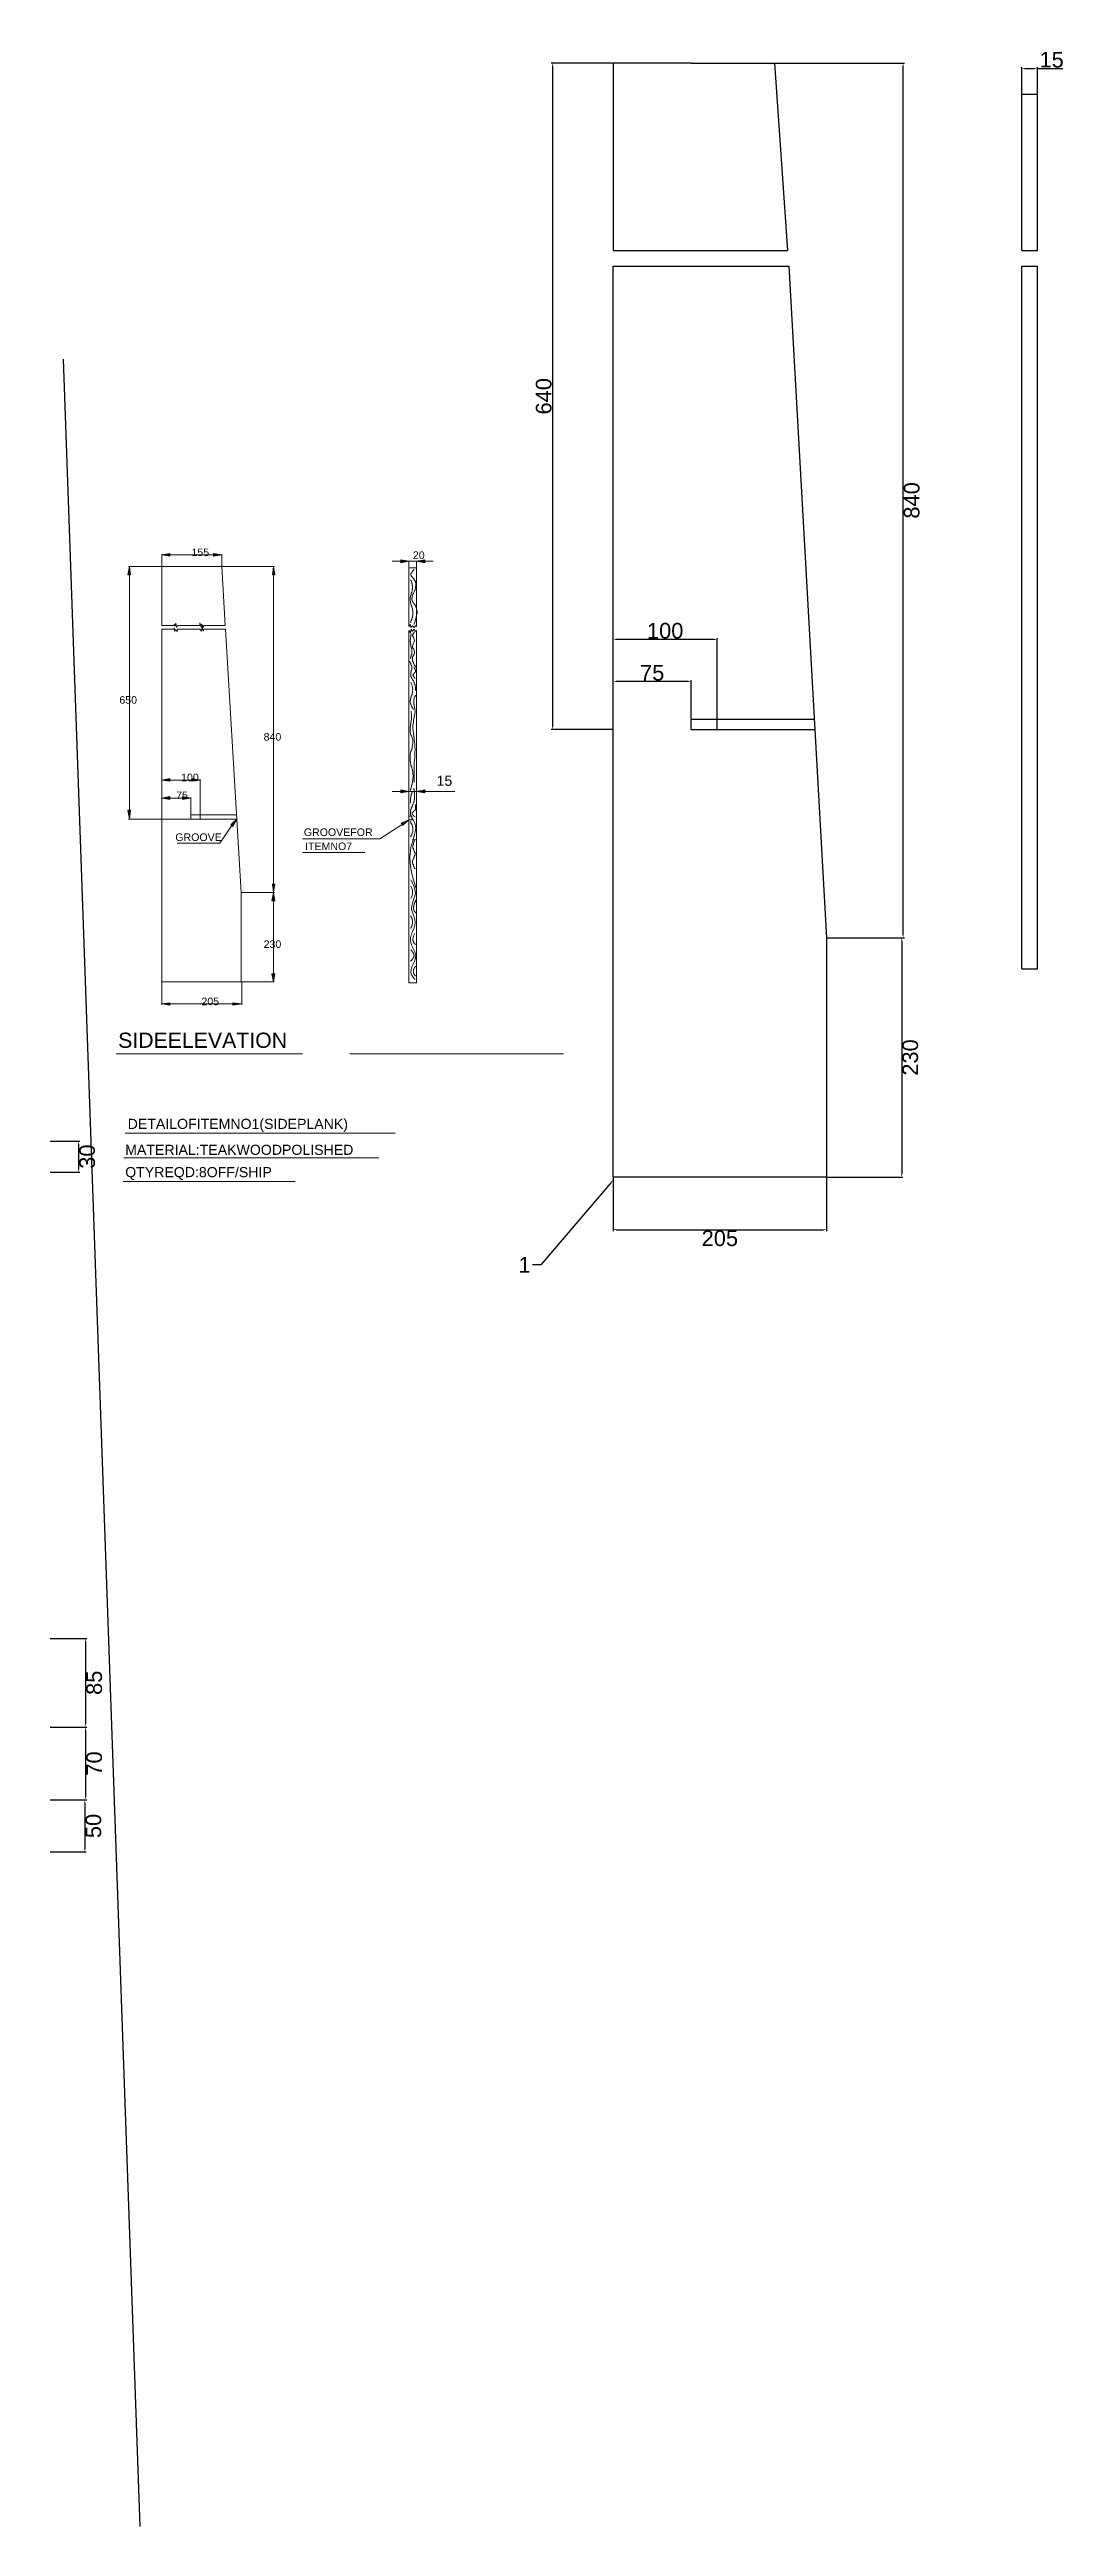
# Model space of a CAD drawing. Header units: millimetres. Extents: x -3009 to 55097, y -2803 to 5841.
# Drawn here: x 10381 to 11355, y 2193 to 4572 of the extents above; entities that cross this region are included whole.
import ezdxf
from ezdxf import colors
from ezdxf.entities.mleader import LeaderData, LeaderLine
from ezdxf.math import Vec2, Vec3

# ---------------------------------------------------------------- set-up
doc = ezdxf.new("R2010")
doc.units = ezdxf.units.MM
for name, color, linetype in [('DIM', 10, 'Continuous'), ('PDF2_Geometry', 7, 'Continuous'), ('PDF2_Solid Fills', 7, 'Continuous'), ('PDF2_Text', 7, 'Continuous')]:
    doc.layers.add(name, color=color, linetype=linetype)
doc.styles.add('PDF F1', font='arial.ttf')
doc.styles.get("Standard").update_dxf_attribs({"font": 'arial.ttf', "height": 15})
doc.dimstyles.new('DIM', dxfattribs={"dimtxt": 15, "dimasz": 3, "dimexe": 1.25, "dimexo": 0.625, "dimtad": 2, "dimtoh": 1, "dimdec": 0, "dimtxsty": 'Standard', "dimcen": 2.5, "dimclrd": 1, "dimclre": 4, "dimclrt": 1, "dimadec": 0, "dimazin": 0, "dimtfac": 1, "dimtdec": 0, "dimtmove": 0, "dimatfit": 3, "dimfxl": 1, "dimtfillclr": 4, "dimarcsym": 0})

msp = doc.modelspace()

# ---------------------------------------------------------------- texts
at = {"layer": 'PDF2_Text', "attachment_point": 4, "style": 'PDF F1'}
for s, insert, char_height in [('155', (10517.5084264998, 4089.133230625244), 7.276416431565528), ('20', (10730.147030015, 4086.345153512986), 7.276416431565528), ('650', (10448.22180886149, 3947.370279580711), 7.276416431565528), ('840', (10586.79210729474, 3911.924199802663), 7.276416431565528), ('75', (10502.77559956686, 3855.777222175988), 7.276416431565528), ('100', (10507.55100824176, 3872.900437113647), 7.276416431565528), ('15', (10752.89875600646, 3869.736241502433), 9.702107319620424), ('GROOVE', (10501.9776895902, 3815.556746427676), 7.276416431565528), ('GROOVEFOR', (10625.42061136731, 3820.337218625711), 7.276416431565528), ('ITEMNO7', (10626.61286852624, 3806.797762826784), 7.276416431565528), ('230', (10586.79210729474, 3712.817659342625), 7.276416431565528), ('205', (10527.06238323393, 3657.864255390894), 7.276416431565528), ('SIDEELEVATION', (10447.05659091611, 3620.512569313723), 14.61685199891559), ('DETAILOFITEMNO1(SIDEPLANK)', (10456.22359321175, 3538.824877149164), 9.702107319620424), ('QTYREQD:8OFF/SHIP', (10453.8368509437, 3492.627519954905), 9.702107319620424), ('MATERIAL:TEAKWOODPOLISHED', (10453.8368509437, 3515.327294198934), 9.702107319620424)]:
    msp.add_mtext(s, dxfattribs=dict(at, insert=insert, char_height=char_height))

# ---------------------------------------------------------------- blocks, each defined once
blk = doc.blocks.new('*D59')
at = {"layer": 'Defpoints', "color": 0, "transparency": 16777216}
for p in [(10381.16475823474, 3523.821681807263), (10381.16475823474, 3493.821681807263), (10409.0843689564, 3493.821681807263)]:
    blk.add_point(p, dxfattribs=at)
at = {"layer": 'DIM', "color": 4, "lineweight": -2, "transparency": 16777216}
for p, q in [((10381.78975823474, 3523.821681807263), (10410.3343689564, 3523.821681807263)), ((10381.78975823474, 3493.821681807263), (10410.3343689564, 3493.821681807263))]:
    blk.add_line(p, q, dxfattribs=at)
at = {"layer": 'DIM', "color": 1, "lineweight": -2, "transparency": 16777216}
blk.add_line((10409.0843689564, 3520.821681807263), (10409.0843689564, 3496.821681807263), dxfattribs=at)
at = {"layer": 'DIM', "color": 1, "transparency": 16777216}
for points in [[(10408.5843689564, 3520.821681807263), (10409.5843689564, 3520.821681807263), (10409.0843689564, 3523.821681807263)], [(10408.5843689564, 3496.821681807263), (10409.5843689564, 3496.821681807263), (10409.0843689564, 3493.821681807263)]]:
    blk.add_solid(points, dxfattribs=at)
at = {"layer": 'DIM', "color": 1, "transparency": 16777216, "insert": (10417.37307973402, 3508.821681807259), "char_height": 15, "attachment_point": 5, "rotation": 90}
blk.add_mtext('30', dxfattribs=at)
blk = doc.blocks.new('*D60')
at = {"layer": 'Defpoints', "color": 0, "transparency": 16777216}
for p in [(10381.16475823474, 3046.04841302968), (10381.16475823474, 2961.04841302968), (10415.85664394356, 2961.04841302968)]:
    blk.add_point(p, dxfattribs=at)
at = {"layer": 'DIM', "color": 4, "lineweight": -2, "transparency": 16777216}
for p, q in [((10381.78975823474, 3046.04841302968), (10417.10664394356, 3046.04841302968)), ((10381.78975823474, 2961.04841302968), (10417.10664394356, 2961.04841302968))]:
    blk.add_line(p, q, dxfattribs=at)
at = {"layer": 'DIM', "color": 1, "lineweight": -2, "transparency": 16777216}
blk.add_line((10415.85664394356, 3043.04841302968), (10415.85664394356, 2964.04841302968), dxfattribs=at)
at = {"layer": 'DIM', "color": 1, "transparency": 16777216}
for points in [[(10415.35664394356, 3043.04841302968), (10416.35664394356, 3043.04841302968), (10415.85664394356, 3046.04841302968)], [(10415.35664394356, 2964.04841302968), (10416.35664394356, 2964.04841302968), (10415.85664394356, 2961.04841302968)]]:
    blk.add_solid(points, dxfattribs=at)
at = {"layer": 'DIM', "color": 1, "transparency": 16777216, "insert": (10424.14023875939, 3003.548413029677), "char_height": 15, "attachment_point": 5, "rotation": 90}
blk.add_mtext('85', dxfattribs=at)
blk = doc.blocks.new('*D61')
at = {"layer": 'Defpoints', "color": 0, "transparency": 16777216}
for p in [(10381.16475823474, 2961.04841302968), (10381.16475823474, 2891.04841302968), (10415.83356327662, 2891.04841302968)]:
    blk.add_point(p, dxfattribs=at)
at = {"layer": 'DIM', "color": 4, "lineweight": -2, "transparency": 16777216}
for p, q in [((10381.78975823474, 2961.04841302968), (10417.08356327662, 2961.04841302968)), ((10381.78975823474, 2891.04841302968), (10417.08356327662, 2891.04841302968))]:
    blk.add_line(p, q, dxfattribs=at)
at = {"layer": 'DIM', "color": 1, "lineweight": -2, "transparency": 16777216}
blk.add_line((10415.83356327662, 2958.04841302968), (10415.83356327662, 2894.04841302968), dxfattribs=at)
at = {"layer": 'DIM', "color": 1, "transparency": 16777216}
for points in [[(10415.33356327662, 2958.04841302968), (10416.33356327662, 2958.04841302968), (10415.83356327662, 2961.04841302968)], [(10415.33356327662, 2894.04841302968), (10416.33356327662, 2894.04841302968), (10415.83356327662, 2891.04841302968)]]:
    blk.add_solid(points, dxfattribs=at)
at = {"layer": 'DIM', "color": 1, "transparency": 16777216, "insert": (10424.11715809245, 2926.048413029677), "char_height": 15, "attachment_point": 5, "rotation": 90}
blk.add_mtext('70', dxfattribs=at)
blk = doc.blocks.new('*D62')
at = {"layer": 'Defpoints', "color": 0, "transparency": 16777216}
for p in [(10381.16475823474, 2891.04841302968), (10381.16475823474, 2841.04841302968), (10415.05072136134, 2841.04841302968)]:
    blk.add_point(p, dxfattribs=at)
at = {"layer": 'DIM', "color": 4, "lineweight": -2, "transparency": 16777216}
for p, q in [((10381.78975823474, 2891.04841302968), (10416.30072136134, 2891.04841302968)), ((10381.78975823474, 2841.04841302968), (10416.30072136134, 2841.04841302968))]:
    blk.add_line(p, q, dxfattribs=at)
at = {"layer": 'DIM', "color": 1, "lineweight": -2, "transparency": 16777216}
blk.add_line((10415.05072136134, 2888.04841302968), (10415.05072136134, 2844.04841302968), dxfattribs=at)
at = {"layer": 'DIM', "color": 1, "transparency": 16777216}
for points in [[(10414.55072136134, 2888.04841302968), (10415.55072136134, 2888.04841302968), (10415.05072136134, 2891.04841302968)], [(10414.55072136134, 2844.04841302968), (10415.55072136134, 2844.04841302968), (10415.05072136134, 2841.04841302968)]]:
    blk.add_solid(points, dxfattribs=at)
at = {"layer": 'DIM', "color": 1, "transparency": 16777216, "insert": (10423.33431617716, 2866.048413029677), "char_height": 15, "attachment_point": 5, "rotation": 90}
blk.add_mtext('50', dxfattribs=at)
blk = doc.blocks.new('*D64')
at = {"layer": 'Defpoints', "color": 0, "transparency": 16777216}
for p in [(10922.47610669629, 4559.036022367734), (10864.12437914103, 3919.036022367734), (10922.47610669629, 3919.036022367734)]:
    blk.add_point(p, dxfattribs=at)
at = {"layer": 'DIM', "color": 4, "lineweight": -2, "transparency": 16777216}
for p, q in [((10921.85110669629, 4559.036022367734), (10862.87437914103, 4559.036022367734)), ((10921.85110669629, 3919.036022367734), (10862.87437914103, 3919.036022367734))]:
    blk.add_line(p, q, dxfattribs=at)
at = {"layer": 'DIM', "color": 1, "lineweight": -2, "transparency": 16777216}
blk.add_line((10864.12437914103, 4556.036022367734), (10864.12437914103, 3922.036022367734), dxfattribs=at)
at = {"layer": 'DIM', "color": 1, "transparency": 16777216}
for points in [[(10863.62437914103, 4556.036022367734), (10864.62437914103, 4556.036022367734), (10864.12437914103, 4559.036022367734)], [(10863.62437914103, 3922.036022367734), (10864.62437914103, 3922.036022367734), (10864.12437914103, 3919.036022367734)]]:
    blk.add_solid(points, dxfattribs=at)
at = {"layer": 'DIM', "color": 1, "transparency": 16777216, "insert": (10855.84078432521, 4239.03602236773), "char_height": 15, "attachment_point": 5, "rotation": 90}
blk.add_mtext('640', dxfattribs=at)
blk = doc.blocks.new('*D65')
at = {"layer": 'Defpoints', "color": 0, "transparency": 16777216}
for p in [(11077.47610669629, 4559.036022367734), (11200.99820826159, 4559.036022367734), (11127.47610669629, 3719.036022367734)]:
    blk.add_point(p, dxfattribs=at)
at = {"layer": 'DIM', "color": 4, "lineweight": -2, "transparency": 16777216}
for p, q in [((11078.10110669629, 4559.036022367734), (11202.24820826159, 4559.036022367734)), ((11128.10110669629, 3719.036022367734), (11202.2482082616, 3719.036022367734))]:
    blk.add_line(p, q, dxfattribs=at)
at = {"layer": 'DIM', "color": 1, "lineweight": -2, "transparency": 16777216}
blk.add_line((11200.9982082616, 3722.036022367734), (11200.99820826159, 4556.036022367734), dxfattribs=at)
at = {"layer": 'DIM', "color": 1, "transparency": 16777216}
for points in [[(11200.49820826159, 4556.036022367734), (11201.49820826159, 4556.036022367734), (11200.99820826159, 4559.036022367734)], [(11200.4982082616, 3722.036022367734), (11201.4982082616, 3722.036022367734), (11200.9982082616, 3719.036022367734)]]:
    blk.add_solid(points, dxfattribs=at)
at = {"layer": 'DIM', "color": 1, "transparency": 16777216, "insert": (11209.28180307742, 4139.03602236773), "char_height": 15, "attachment_point": 5, "rotation": 90}
blk.add_mtext('840', dxfattribs=at)
blk = doc.blocks.new('*D66')
at = {"layer": 'Defpoints', "color": 0, "transparency": 16777216}
for p in [(11127.47610669629, 3719.036022367734), (11127.47610669629, 3489.036022367734), (11199.61974937054, 3489.036022367734)]:
    blk.add_point(p, dxfattribs=at)
at = {"layer": 'DIM', "color": 4, "lineweight": -2, "transparency": 16777216}
for p, q in [((11128.10110669629, 3719.036022367734), (11200.86974937054, 3719.036022367734)), ((11128.10110669629, 3489.036022367734), (11200.86974937054, 3489.036022367734))]:
    blk.add_line(p, q, dxfattribs=at)
at = {"layer": 'DIM', "color": 1, "lineweight": -2, "transparency": 16777216}
blk.add_line((11199.61974937054, 3716.036022367734), (11199.61974937054, 3492.036022367734), dxfattribs=at)
at = {"layer": 'DIM', "color": 1, "transparency": 16777216}
for points in [[(11199.11974937054, 3716.036022367734), (11200.11974937054, 3716.036022367734), (11199.61974937054, 3719.036022367734)], [(11199.11974937054, 3492.036022367734), (11200.11974937054, 3492.036022367734), (11199.61974937054, 3489.036022367734)]]:
    blk.add_solid(points, dxfattribs=at)
at = {"layer": 'DIM', "color": 1, "transparency": 16777216, "insert": (11207.90846014816, 3604.03602236773), "char_height": 15, "attachment_point": 5, "rotation": 90}
blk.add_mtext('230', dxfattribs=at)
blk = doc.blocks.new('*D67')
at = {"layer": 'Defpoints', "color": 0, "transparency": 16777216}
for p in [(10922.47610669629, 3489.036022367733), (11127.47610669629, 3489.036022367733), (11127.47610669629, 3438.664899477253)]:
    blk.add_point(p, dxfattribs=at)
at = {"layer": 'DIM', "color": 4, "lineweight": -2, "transparency": 16777216}
for p, q in [((10922.47610669629, 3488.411022367733), (10922.47610669629, 3437.414899477253)), ((11127.47610669629, 3488.411022367733), (11127.47610669629, 3437.414899477253))]:
    blk.add_line(p, q, dxfattribs=at)
at = {"layer": 'DIM', "color": 1, "lineweight": -2, "transparency": 16777216}
blk.add_line((10925.47610669629, 3438.664899477253), (11124.47610669629, 3438.664899477253), dxfattribs=at)
at = {"layer": 'DIM', "color": 1, "transparency": 16777216}
for points in [[(10925.47610669629, 3439.164899477253), (10925.47610669629, 3438.164899477253), (10922.47610669629, 3438.664899477253)], [(11124.47610669629, 3439.164899477253), (11124.47610669629, 3438.164899477253), (11127.47610669629, 3438.664899477253)]]:
    blk.add_solid(points, dxfattribs=at)
at = {"layer": 'DIM', "color": 1, "transparency": 16777216, "insert": (11024.97610669629, 3430.381304661428), "char_height": 15, "attachment_point": 5}
blk.add_mtext('205', dxfattribs=at)
blk = doc.blocks.new('*D68')
at = {"layer": 'Defpoints', "color": 0, "transparency": 16777216}
for p in [(10922.47610669629, 3965.136184353194), (10922.47610669629, 3929.036022367733), (10997.47610669629, 3929.036022367733)]:
    blk.add_point(p, dxfattribs=at)
at = {"layer": 'DIM', "color": 4, "lineweight": -2, "transparency": 16777216}
for p, q in [((10922.47610669629, 3929.661022367733), (10922.47610669629, 3966.386184353194)), ((10997.47610669629, 3929.661022367733), (10997.47610669629, 3966.386184353194))]:
    blk.add_line(p, q, dxfattribs=at)
at = {"layer": 'DIM', "color": 1, "lineweight": -2, "transparency": 16777216}
blk.add_line((10994.47610669629, 3965.136184353194), (10925.47610669629, 3965.136184353194), dxfattribs=at)
at = {"layer": 'DIM', "color": 1, "transparency": 16777216}
for points in [[(10925.47610669629, 3965.636184353194), (10925.47610669629, 3964.636184353194), (10922.47610669629, 3965.136184353194)], [(10994.47610669629, 3965.636184353194), (10994.47610669629, 3964.636184353194), (10997.47610669629, 3965.136184353194)]]:
    blk.add_solid(points, dxfattribs=at)
at = {"layer": 'DIM', "color": 1, "transparency": 16777216, "insert": (10959.97610669629, 3973.389083398214), "char_height": 15, "attachment_point": 5}
blk.add_mtext('75', dxfattribs=at)
blk = doc.blocks.new('*D69')
at = {"layer": 'Defpoints', "color": 0, "transparency": 16777216}
for p in [(10922.47610669629, 4005.494847645268), (10922.47610669629, 3929.036022367733), (11022.47610669629, 3929.036022367733)]:
    blk.add_point(p, dxfattribs=at)
at = {"layer": 'DIM', "color": 4, "lineweight": -2, "transparency": 16777216}
for p, q in [((10922.47610669629, 3929.661022367733), (10922.47610669629, 4006.744847645268)), ((11022.47610669629, 3929.661022367733), (11022.47610669629, 4006.744847645268))]:
    blk.add_line(p, q, dxfattribs=at)
at = {"layer": 'DIM', "color": 1, "lineweight": -2, "transparency": 16777216}
blk.add_line((11019.47610669629, 4005.494847645268), (10925.47610669629, 4005.494847645268), dxfattribs=at)
at = {"layer": 'DIM', "color": 1, "transparency": 16777216}
for points in [[(10925.47610669629, 4005.994847645268), (10925.47610669629, 4004.994847645268), (10922.47610669629, 4005.494847645268)], [(11019.47610669629, 4005.994847645268), (11019.47610669629, 4004.994847645268), (11022.47610669629, 4005.494847645268)]]:
    blk.add_solid(points, dxfattribs=at)
at = {"layer": 'DIM', "color": 1, "transparency": 16777216, "insert": (10972.47610669629, 4013.778442461094), "char_height": 15, "attachment_point": 5}
blk.add_mtext('100', dxfattribs=at)
blk = doc.blocks.new('*D70')
at = {"layer": 'Defpoints', "color": 0, "transparency": 16777216}
for p in [(11329.9296752722, 4553.888333317138), (11314.9296752722, 4529.036022367733), (11329.9296752722, 4529.036022367733)]:
    blk.add_point(p, dxfattribs=at)
at = {"layer": 'DIM', "color": 4, "lineweight": -2, "transparency": 16777216}
for p, q in [((11314.9296752722, 4529.661022367733), (11314.9296752722, 4555.138333317138)), ((11329.9296752722, 4529.661022367733), (11329.9296752722, 4555.138333317138))]:
    blk.add_line(p, q, dxfattribs=at)
at = {"layer": 'DIM', "color": 1, "lineweight": -2, "transparency": 16777216}
for p, q in [((11317.9296752722, 4553.888333317138), (11326.9296752722, 4553.888333317138)), ((11329.9296752722, 4553.888333317138), (11354.36726053823, 4553.888333317138))]:
    blk.add_line(p, q, dxfattribs=at)
at = {"layer": 'DIM', "color": 1, "transparency": 16777216}
for points in [[(11317.9296752722, 4554.388333317138), (11317.9296752722, 4553.388333317138), (11314.9296752722, 4553.888333317138)], [(11326.9296752722, 4554.388333317138), (11326.9296752722, 4553.388333317138), (11329.9296752722, 4553.888333317138)]]:
    blk.add_solid(points, dxfattribs=at)
at = {"layer": 'DIM', "color": 1, "transparency": 16777216, "insert": (11343.64846790522, 4562.171928132963), "char_height": 15, "attachment_point": 5}
blk.add_mtext('15', dxfattribs=at)

# ---------------------------------------------------------------- dimensions: what is measured, and where the dimension line sits
at = {"layer": 'DIM'}
for base, p1, p2, picture, middle in [((11329.9296752722, 4553.888333317138), (11314.9296752722, 4529.036022367733), (11329.9296752722, 4529.036022367733), '*D70', (11343.64846790522, 4562.171928132963)), ((10922.47610669629, 4005.494847645268), (11022.47610669629, 3929.036022367733), (10922.47610669629, 3929.036022367733), '*D69', (10972.47610669629, 4013.778442461094)), ((10922.47610669629, 3965.136184353194), (10997.47610669629, 3929.036022367733), (10922.47610669629, 3929.036022367733), '*D68', (10959.97610669629, 3973.389083398214)), ((11127.47610669629, 3438.664899477253), (10922.47610669629, 3489.036022367733), (11127.47610669629, 3489.036022367733), '*D67', (11024.97610669629, 3430.381304661428))]:
    dim = msp.add_linear_dim(base=base, p1=p1, p2=p2, dimstyle='DIM', dxfattribs=at)
    dim.commit()
    dim.dimension.update_dxf_attribs({"geometry": picture, "text_midpoint": middle})
for base, p1, p2, picture, middle in [((10864.12437914103, 3919.036022367734), (10922.47610669629, 4559.036022367733), (10922.47610669629, 3919.036022367733), '*D64', (10855.84078432521, 4239.03602236773)), ((11200.99820826159, 4559.036022367734), (11127.47610669629, 3719.036022367733), (11077.47610669629, 4559.036022367733), '*D65', (11209.28180307742, 4139.03602236773)), ((11199.61974937054, 3489.036022367734), (11127.47610669629, 3719.036022367733), (11127.47610669629, 3489.036022367733), '*D66', (11207.90846014816, 3604.03602236773)), ((10409.0843689564, 3493.821681807263), (10381.16475823474, 3523.821681807261), (10381.16475823474, 3493.821681807261), '*D59', (10417.37307973402, 3508.821681807259)), ((10415.85664394356, 2961.04841302968), (10381.16475823474, 3046.048413029679), (10381.16475823474, 2961.048413029679), '*D60', (10424.14023875939, 3003.548413029677)), ((10415.83356327662, 2891.04841302968), (10381.16475823474, 2961.048413029679), (10381.16475823474, 2891.048413029679), '*D61', (10424.11715809245, 2926.048413029677)), ((10415.05072136134, 2841.04841302968), (10381.16475823474, 2891.048413029679), (10381.16475823474, 2841.04841302968), '*D62', (10423.33431617716, 2866.048413029677))]:
    dim = msp.add_linear_dim(base=base, p1=p1, p2=p2, angle=90, dimstyle='DIM', dxfattribs=at)
    dim.commit()
    dim.dimension.update_dxf_attribs({"geometry": picture, "text_midpoint": middle})

# ---------------------------------------------------------------- hatches: boundary and pattern name
at = {"layer": 'PDF2_Solid Fills', "transparency": 33554559}
for points in [[(10458.21188632854, 4071.996242355344), (10458.21188632854, 4074.385492423557), (10457.81366719892, 4074.385492423557), (10457.41544558051, 4072.39446397376), (10457.01722396207, 4070.005213905548), (10456.61900483248, 4068.014110791068), (10456.61900483248, 4067.615889172645), (10459.4064740303, 4067.615889172645), (10459.4064740303, 4068.014110791068), (10459.00825241186, 4068.014110791068), (10459.00825241186, 4069.606994775946), (10458.61003079345, 4069.606994775946), (10458.61003079345, 4071.996242355344)], [(10494.44914269606, 4085.535446368347), (10497.23661189385, 4085.137224749931), (10497.23661189385, 4087.924693947745), (10495.64372790897, 4087.924693947745), (10494.05092107762, 4087.526472329322), (10491.2634518798, 4087.12825319972), (10488.87412714689, 4086.730108734802), (10491.2634518798, 4086.331887116379), (10494.05092107762, 4085.933665497956)], [(10538.6505850386, 4085.137224749931), (10539.44702578663, 4085.535446368347), (10545.02196667109, 4086.331887116379), (10546.61484816716, 4086.650464212013), (10546.61484816716, 4086.786988191379), (10544.22560058774, 4087.12825319972), (10540.64168815307, 4087.526472329322), (10539.44702578663, 4087.924693947745), (10538.6505850386, 4087.924693947745)], [(10596.78952767728, 4072.792685592191), (10596.78952767728, 4074.783711553158), (10596.39130605884, 4074.783711553158), (10595.99308692924, 4072.39446397376), (10595.59486531081, 4070.005213905548), (10595.1966436924, 4068.014110791068), (10595.1966436924, 4067.615889172645), (10597.98411289022, 4067.615889172645), (10597.98411289022, 4068.014110791068), (10597.58596842531, 4068.014110791068), (10597.58596842531, 4070.403360859287), (10597.18774929568, 4070.403360859287), (10597.18774929568, 4072.792685592191)], [(10721.03152426497, 4081.553314804078), (10719.43864028009, 4081.951533933679), (10718.64235135024, 4081.951533933679), (10718.64235135024, 4079.243727278481), (10720.23508102809, 4079.562286354281), (10723.42084899788, 4079.96050548389), (10725.81002191258, 4080.358652437622), (10725.01373049391, 4080.756871567231)], [(10739.74751971987, 4079.562286354281), (10742.13684445278, 4079.164064735865), (10742.13684445278, 4081.951533933679), (10741.34040370474, 4081.951533933679), (10740.94210742165, 4081.553314804078), (10734.57072578916, 4080.756871567231), (10736.16360977401, 4080.358652437622), (10736.96005052204, 4079.96050548389)], [(10496.04194952741, 3869.306575507377), (10497.23661189385, 3868.90827922427), (10497.23661189385, 3871.695748422084), (10495.64372790897, 3871.695748422084), (10494.05092107762, 3871.297603957173), (10491.2634518798, 3870.899307674059), (10489.67056789492, 3870.501163209141), (10494.44914269606, 3869.704719972295)], [(10496.44017114582, 3854.572634463228), (10494.84736182562, 3854.174489998317), (10494.05092107762, 3853.776193715203), (10491.2634518798, 3853.378049250285), (10489.67056789492, 3852.97975296717), (10494.44914269606, 3852.18346154852), (10496.04194952741, 3851.785165265406), (10497.23661189385, 3851.785165265406), (10497.23661189385, 3854.572634463228)], [(10511.17403503649, 3854.174489998317), (10509.58115105161, 3854.572634463228), (10508.78471030357, 3854.572634463228), (10508.78471030357, 3851.785165265406), (10509.58115105161, 3851.785165265406), (10511.17403503649, 3852.18346154852), (10513.96150423431, 3852.581608502252), (10517.14719505057, 3852.97975296717), (10511.57225665492, 3853.776193715203)], [(10523.91679581262, 3870.899307674059), (10519.93466424836, 3871.695748422084), (10518.34178026351, 3871.695748422084), (10518.34178026351, 3869.107408071955), (10518.74000188189, 3869.306575507377), (10521.92569269815, 3869.704719972295), (10524.71323656065, 3870.102866926027), (10526.30604588085, 3870.501163209141)], [(10720.23508102809, 3860.545871630799), (10719.04049581515, 3860.944016095724), (10718.64235135024, 3860.944016095724), (10718.64235135024, 3858.156546897895), (10719.43864028009, 3858.156546897895), (10722.22626129612, 3858.554843181009), (10723.02255271476, 3858.952987645927), (10726.60646266061, 3859.351283929042), (10724.21728974588, 3859.749428393952)], [(10741.34040370474, 3860.944016095724), (10739.74751971987, 3860.545871630799), (10739.34922343677, 3860.147575347692), (10736.16360977401, 3859.749428393952), (10734.57072578916, 3859.351283929042), (10736.96005052204, 3858.952987645927), (10739.74751971987, 3858.554843181009), (10740.94240981386, 3858.156546897895), (10742.13684445278, 3858.156546897895), (10742.13684445278, 3860.944016095724)], [(10459.00825241186, 3839.838845237275), (10459.4064740303, 3841.431729222153), (10456.61900483248, 3841.431729222153), (10456.61900483248, 3839.838845237275), (10457.01722396207, 3839.838845237275), (10457.01722396207, 3836.653079756339), (10457.41544558051, 3836.653079756339), (10457.41544558051, 3834.263906841632), (10457.81366719892, 3834.263906841632), (10457.81366719892, 3833.4674660936), (10458.21188632854, 3835.85679082651), (10458.61003079345, 3838.644260024332)], [(10596.78952767728, 3764.576865793249), (10597.90448562293, 3770.151804188892), (10595.1966436924, 3770.151804188892), (10595.1966436924, 3768.957218975949), (10595.59486531081, 3768.957218975949), (10595.59486531081, 3766.567894243046), (10595.99308692924, 3766.567894243046), (10595.99308692924, 3764.178569510135), (10596.39130605884, 3764.178569510135), (10596.39130605884, 3762.9839842972)], [(10596.78952767728, 3759.001927397607), (10596.78952767728, 3761.789396595428), (10596.39130605884, 3761.789396595428), (10595.99308692924, 3759.400071862525), (10595.59486531081, 3757.409043412728), (10595.1966436924, 3755.816161916679), (10595.1966436924, 3754.571786168221), (10597.98411289022, 3754.2232779318), (10597.98411289022, 3755.019718679825), (10597.58596842531, 3755.019718679825), (10597.58596842531, 3756.612602664703), (10597.18774929568, 3756.612602664703), (10597.18774929568, 3759.001927397607)], [(10595.1966436924, 3682.943504716735), (10595.59486531081, 3682.943504716735), (10595.59486531081, 3680.554179983832), (10595.99308692924, 3680.554179983832), (10595.99308692924, 3678.164855250921), (10596.39130605884, 3678.164855250921), (10596.39130605884, 3676.572125573068), (10596.43556224632, 3676.572125573068), (10596.78952767728, 3679.757739235807), (10597.18774929568, 3682.14706396871), (10597.58596842531, 3683.739796135393), (10597.98411289022, 3684.934533166532), (10595.1966436924, 3684.934533166532)], [(10494.44914269606, 3654.27221768348), (10497.23661189385, 3653.873921400373), (10497.23661189385, 3656.661542416383), (10496.44017114582, 3656.661542416383), (10495.64372790897, 3656.263246133276), (10492.85625871118, 3655.865101668358), (10488.87412714689, 3655.466802896422), (10491.2634518798, 3655.068658431512), (10494.05092107762, 3654.670362148398)], [(10560.95049292817, 3656.263246133276), (10558.16294657685, 3656.661542416383), (10557.36658298234, 3656.661542416383), (10557.36658298234, 3653.873921400373), (10558.16294657685, 3654.27221768348), (10560.95049292817, 3654.670362148398), (10565.72899057578, 3655.466802896422)]]:
    msp.add_hatch(color=256, dxfattribs=at).paths.add_polyline_path(points)
h = msp.add_hatch(color=256, dxfattribs=at)
h.paths.add_polyline_path([(10560.95049292817, 3833.069169810493), (10561.34871454661, 3832.671025345575), (10561.34871454661, 3833.069169810493)])
h.paths.add_polyline_path([(10556.17192061587, 3827.096084461111), (10557.36650582882, 3825.901499248168), (10557.76480211194, 3825.901499248168), (10558.56116819529, 3827.494228926029), (10558.9593898137, 3828.688968445989), (10559.75583056173, 3830.281700612672), (10560.15405218014, 3831.476437643811), (10560.55227130976, 3831.874582108729), (10560.95049292817, 3832.671025345575), (10560.55227130976, 3832.671025345575), (10560.15405218014, 3832.272878391843), (10555.37547737903, 3827.494228926029)])
h = msp.add_hatch(color=256, dxfattribs=at)
h.paths.add_polyline_path([(10725.81002191258, 3831.874582108729), (10726.20831819567, 3831.476437643811), (10726.20831819567, 3831.874582108729)])
h.paths.add_polyline_path([(10726.20831819567, 3832.272878391843), (10726.60646266061, 3831.874582108729), (10726.60646266061, 3832.272878391843)])
h.paths.add_polyline_path([(10719.04049581515, 3829.087112910907), (10719.83693656318, 3828.290672162875), (10719.83693656318, 3827.494228926029), (10720.23508102809, 3827.494228926029), (10721.03152426497, 3826.697788178004), (10721.03152426497, 3827.096084461111), (10721.827965013, 3827.892527697964), (10722.62440576103, 3828.290672162875), (10723.02255271476, 3829.087112910907), (10723.81899346279, 3829.485409194021), (10725.81002191258, 3831.476437643811), (10725.01373049391, 3831.476437643811), (10724.21728974588, 3831.078141360704), (10721.827965013, 3829.883553658932), (10720.63337980006, 3829.485409194021)])

# ---------------------------------------------------------------- linework, layer by layer
for p, q in [((10997.47610669629, 4559.036022367733), (10922.47610669629, 4559.036022367733)), ((10922.47610669629, 4559.036022367733), (10922.47610669629, 4379.036022367733)), ((10997.47610669629, 4559.036022367733), (11077.47610669629, 4559.036022367733)), ((11077.47610669629, 4559.036022367733), (11089.97610669629, 4379.036022367733)), ((11314.9296752722, 4379.036022367733), (11314.9296752722, 4529.036022367733)), ((11314.9296752722, 4529.036022367733), (11329.9296752722, 4529.036022367733)), ((11329.9296752722, 4379.036022367733), (11329.9296752722, 4529.036022367733)), ((10922.47610669629, 4379.036022367733), (11089.97610669629, 4379.036022367733)), ((11314.9296752722, 4379.036022367733), (11329.9296752722, 4379.036022367733)), ((10922.47610669629, 3689.036022367733), (10922.47610669629, 4364.036022367733)), ((10922.47610669629, 4364.036022367733), (11091.22610669629, 4364.036022367733)), ((11091.22610669629, 4364.036022367733), (11127.47610669629, 3719.036022367733)), ((11314.9296752722, 3689.036022367732), (11314.9296752722, 4364.036022367733)), ((11314.9296752722, 4364.036022367733), (11329.9296752722, 4364.036022367733)), ((11329.9296752722, 3689.036022367732), (11329.9296752722, 4364.036022367733)), ((10394.34758939387, 4274.608836470079), (10468.02483454356, 2193.338498409224)), ((10997.47610669629, 3929.036022367733), (11115.67378111489, 3929.036022367733)), ((10997.47610669629, 3919.036022367733), (10997.47610669629, 3929.036022367733)), ((11022.47610669629, 3919.036022367733), (11022.47610669629, 3929.036022367733)), ((10997.47610669629, 3919.036022367733), (11116.23579661877, 3919.036022367733)), ((11127.47610669629, 3719.036022367733), (11127.47610669629, 3489.036022367733)), ((10922.47610669629, 3489.036022367733), (10922.47610669629, 3689.036022367733)), ((11314.9296752722, 3689.036022367732), (11329.9296752722, 3689.036022367732)), ((11127.47610669629, 3489.036022367733), (10922.47610669629, 3489.036022367733))]:
    msp.add_line(p, q)
at = {"layer": 'PDF2_Geometry', "lineweight": 13}
for points in [[(10456.22078321404, 4067.615889172645), (10459.00825241186, 4067.615889172645), (10457.81366719892, 4075.580154790012)], [(10496.83839027544, 4087.924693947745), (10496.83839027544, 4085.535446368347), (10488.87412714689, 4086.730108734802)], [(10538.6505850386, 4087.924693947745), (10538.6505850386, 4085.535446368347), (10546.61484816716, 4086.730108734802)], [(10595.1966436924, 4067.615889172645), (10597.58596842531, 4067.615889172645), (10596.39130605884, 4075.580154790012)], [(10718.64235135024, 4081.951533933679), (10718.64235135024, 4079.164064735865), (10726.20831819567, 4080.756871567231)], [(10733.77433545275, 4017.839508366393), (10733.77433545275, 4074.385562042546), (10726.2083138532, 4074.385562042546), (10726.2083138532, 4017.839508366393), (10727.80116050575, 4019.830566682067), (10728.19937216888, 4017.043085040132), (10729.7922188214, 4018.635931692668), (10731.38506547395, 4017.043085040132), (10732.97791212647, 4019.034143355799)], [(10741.73854816968, 4081.951533933679), (10741.73854816968, 4079.164064735865), (10733.77428504113, 4080.756871567231)], [(10529.49173420829, 4015.450183701541), (10550.19876060182, 4015.450183701541), (10565.33076895737, 3762.585837343453), (10565.33076895737, 3676.572125573068), (10488.87412714689, 3676.572125573068), (10488.87412714689, 4015.450183701541), (10500.42230271011, 4015.450183701541), (10500.82052183971, 4016.644768914492), (10501.61696507655, 4013.060858968638), (10502.41332867109, 4015.450183701541), (10503.60799103753, 4012.662714503727), (10504.00621265596, 4015.450183701541), (10525.509602644, 4015.450183701541), (10527.10248662888, 4013.459155251752), (10527.89892737691, 4017.839508434452), (10528.69529346026, 4013.459155251752)], [(10733.77428504113, 4014.255598488606), (10732.57969733934, 4013.060858968638), (10731.3851121264, 4015.450183701541), (10729.79222814155, 4013.459155251752), (10728.59764292861, 4015.450183701541), (10727.80120218058, 4011.866273755695), (10726.20831819567, 4014.255598488606), (10726.20831819567, 3675.775684825043), (10733.77428504113, 3675.775684825043)], [(10496.83839027544, 3872.094044705198), (10496.83839027544, 3869.306575507377), (10488.87412714689, 3870.501163209141)], [(10496.83839027544, 3854.572634463228), (10496.83839027544, 3851.785165265406), (10488.87412714689, 3852.97975296717)], [(10508.78471030357, 3854.572634463228), (10508.78471030357, 3851.785165265406), (10516.74897343213, 3852.97975296717)], [(10517.94363579857, 3872.094044705198), (10517.94363579857, 3869.306575507377), (10525.90782426244, 3870.501163209141)], [(10718.64235135024, 3860.944016095724), (10718.64235135024, 3858.156546897895), (10726.20831819567, 3859.351283929042)], [(10741.73854816968, 3860.944016095724), (10741.73854816968, 3858.156546897895), (10733.77428504113, 3859.351283929042)], [(10456.22078321404, 3841.431729222153), (10459.00825241186, 3841.431729222153), (10457.81366719892, 3833.069169810493)], [(10555.37547737903, 3827.494228926029), (10560.95049292817, 3833.069169810493), (10557.36658298234, 3825.901499248168)], [(10719.04049581515, 3829.087112910907), (10726.20831819567, 3832.272878391843), (10720.23508102809, 3826.697788178004)], [(10594.79842456277, 3754.621574214907), (10597.58596842531, 3754.621574214907), (10596.39130605884, 3762.585837343453)], [(10595.1966436924, 3770.549951142631), (10597.58596842531, 3770.549951142631), (10596.39130605884, 3762.585837343453)], [(10594.79842456277, 3684.536236883418), (10597.58596842531, 3684.536236883418), (10596.39130605884, 3676.572125573068)], [(10496.83839027544, 3656.661542416383), (10496.83839027544, 3654.27221768348), (10488.87412714689, 3655.466802896422)], [(10557.36658298234, 3656.661542416383), (10557.36658298234, 3654.27221768348), (10565.72899057578, 3655.466802896422)]]:
    msp.add_lwpolyline(points, close=True, dxfattribs=at)
for points in [[(10488.47590552848, 4075.580154790012), (10457.01722396207, 4075.580154790012)], [(10457.81366719892, 4067.615889172645), (10457.81366719892, 3841.431729222153)], [(10488.87412714689, 4075.978373919614), (10488.87412714689, 4087.526472329322)], [(10546.61484816716, 4075.580154790012), (10488.87412714689, 4075.580154790012), (10488.87412714689, 4019.034093647395), (10488.87412714689, 4075.580154790012), (10546.61484816716, 4075.580154790012), (10549.80053898339, 4019.034093647395), (10529.49173420829, 4019.034093647395), (10529.0935150787, 4017.441212151338), (10527.10248662888, 4020.228681349159), (10526.70426501047, 4017.441212151338), (10525.509602644, 4021.423418380306), (10525.509602644, 4019.034093647395), (10504.00621265596, 4019.034093647395), (10503.20977190793, 4017.043067686427), (10502.41332867109, 4021.025122097191), (10501.61696507655, 4018.237652899363), (10501.21874345814, 4020.228681349159), (10500.42230271011, 4019.034093647395), (10488.87412714689, 4019.034093647395)], [(10496.83839027544, 4086.730108734802), (10538.6505850386, 4086.730108734802)], [(10546.61484816716, 4075.978373919614), (10546.61484816716, 4087.526472329322)], [(10547.01306978556, 4075.580154790012), (10597.18774929568, 4075.580154790012)], [(10596.39130605884, 4067.615889172645), (10596.39130605884, 3770.549951142631)], [(10718.64235135024, 4080.756871567231), (10710.27978944978, 4080.756871567231)], [(10726.20831819567, 4074.783711553158), (10726.20831819567, 4081.155093185647)], [(10726.20831819567, 4080.756871567231), (10733.77428504113, 4080.756871567231)], [(10728.19946938851, 4068.412381482733), (10728.19946938851, 4067.217746493327), (10728.59768105166, 4067.217746493327), (10728.59768105166, 4066.819534830196), (10728.59768105166, 4066.421323167058), (10728.99589271478, 4066.421323167058), (10728.99589271478, 4066.023111503928), (10729.39410437793, 4065.624899840797), (10729.39410437793, 4065.22668817766), (10729.79231604106, 4065.22668817766), (10729.79231604106, 4064.828476514522), (10730.58873936733, 4064.430264851391), (10730.58873936733, 4064.032053188261), (10730.98695103046, 4063.633841525123)], [(10728.99589271478, 4069.607016472131), (10728.59768105166, 4069.607016472131), (10728.59768105166, 4069.208804808994)], [(10731.38516269361, 4072.792709777197), (10730.98695103046, 4072.792709777197), (10730.98695103046, 4072.394498114067), (10730.58873936733, 4071.996286450929)], [(10733.77428504113, 4074.783711553158), (10733.77428504113, 4081.155093185647)], [(10741.73854816968, 4080.756871567231), (10749.70281129821, 4080.756871567231)], [(10728.19939647378, 4047.705374999779), (10727.80118481065, 4047.705374999779), (10727.80118481065, 4047.307163336642), (10727.80118481065, 4046.908951673511), (10727.80118481065, 4046.510740010381), (10727.80118481065, 4046.112528347243), (10727.4029731475, 4046.112528347243), (10727.4029731475, 4045.316105020982), (10727.4029731475, 4044.917893357844)], [(10728.19939647378, 4062.837418198862), (10728.19939647378, 4062.439206535724), (10728.59760813693, 4062.040994872586)], [(10728.59760813693, 4050.094644978584), (10728.59760813693, 4049.696433315446)], [(10728.99581980005, 4060.049936556927), (10728.99581980005, 4059.651724893789), (10728.99581980005, 4059.253513230651), (10729.39403146321, 4058.855301567521), (10729.39403146321, 4058.45708990439), (10729.39403146321, 4058.058878241252), (10729.39403146321, 4057.660666578122), (10729.39403146321, 4057.262454914991), (10729.39403146321, 4056.864243251854), (10729.79224312633, 4056.864243251854), (10729.79224312633, 4054.076761609918), (10729.39403146321, 4053.678549946788), (10729.39403146321, 4053.28033828365), (10729.39403146321, 4052.88212662052), (10729.39403146321, 4052.483914957382), (10729.39403146321, 4052.085703294251)], [(10728.99589271478, 4044.917893357844), (10728.99589271478, 4044.519681694706)], [(10729.79231604106, 4047.705374999779), (10729.39410437793, 4047.307163336642), (10729.39410437793, 4046.908951673511), (10729.39410437793, 4046.510740010381), (10729.39410437793, 4046.112528347243), (10729.39410437793, 4045.714316684112)], [(10730.98695103046, 4050.492856641715), (10730.58873936733, 4050.094644978577), (10730.58873936733, 4049.696433315446), (10730.19052770418, 4048.900009989178)], [(10731.38516269361, 4062.837418198862), (10731.78337435673, 4062.439206535724)], [(10732.18158601985, 4061.642783209456), (10732.18158601985, 4061.244571546325), (10732.57979768298, 4060.846359883188), (10732.57979768298, 4060.448148220057), (10732.57979768298, 4060.049936556927)], [(10732.57979768298, 4054.474973273056), (10732.18158601985, 4053.678549946788), (10732.18158601985, 4053.28033828365)], [(10732.57979768298, 4055.669608262455), (10732.57979768298, 4055.271396599317)], [(10732.97800934613, 4057.660666578122), (10732.97800934613, 4057.262454914991), (10732.97800934613, 4056.864243251854)], [(10727.4029731475, 4042.926835042177), (10727.4029731475, 4042.528623379047), (10727.4029731475, 4042.130411715909), (10727.80118481065, 4042.130411715909), (10727.80118481065, 4041.732200052771), (10727.80118481065, 4041.333988389648), (10727.80118481065, 4040.93577672651), (10727.80118481065, 4040.537565063372), (10727.80118481065, 4040.139353400242), (10728.19939647378, 4040.139353400242), (10728.19939647378, 4039.741141737111), (10728.19939647378, 4039.342930073974)], [(10728.19939647378, 4022.618040222362), (10728.19939647378, 4022.219828559231), (10727.80118481065, 4021.821616896093)], [(10728.99581980005, 4037.351871758314), (10728.99581980005, 4036.953660095176)], [(10728.99581980005, 4025.007310201167), (10728.99581980005, 4024.609098538029)], [(10728.99589271478, 4043.723258368445), (10729.39410437793, 4043.723258368445), (10729.39410437793, 4043.325046705308), (10729.39410437793, 4042.926835042177), (10729.39410437793, 4042.528623379047), (10729.79231604106, 4042.130411715909)], [(10729.79224312633, 4034.962601779502), (10729.79224312633, 4034.564390116378), (10729.79224312633, 4034.166178453241), (10729.79224312633, 4033.767966790103), (10729.79224312633, 4033.369755126972), (10730.19045478945, 4033.369755126972), (10730.19045478945, 4032.971543463835), (10730.19045478945, 4032.573331800704), (10730.19045478945, 4031.378696811305), (10730.19045478945, 4030.980485148168), (10730.19045478945, 4030.582273485037), (10730.19045478945, 4029.387638495638), (10730.19045478945, 4028.989426832501), (10730.19045478945, 4028.59121516937), (10729.79224312633, 4028.59121516937), (10729.79224312633, 4028.193003506232), (10729.79224312633, 4027.794791843102), (10729.79224312633, 4027.396580179964), (10729.79224312633, 4026.998368516834), (10729.39403146321, 4026.600156853703)], [(10730.19052770418, 4040.93577672651), (10730.58873936733, 4040.93577672651), (10730.58873936733, 4040.537565063372), (10730.98695103046, 4040.139353400242), (10731.38516269361, 4039.741141737111), (10731.38516269361, 4039.342930073974), (10731.78337435673, 4038.944718410843), (10732.18158601985, 4038.546506747713), (10732.18158601985, 4038.148295084575), (10732.57979768298, 4038.148295084575), (10732.57979768298, 4037.750083421437), (10732.57979768298, 4037.351871758314), (10732.97800934613, 4037.351871758314), (10732.97800934613, 4036.555448432038), (10733.37622100925, 4036.555448432038), (10733.37622100925, 4036.157236768908)], [(10731.78337435673, 4021.025196058654), (10731.38516269361, 4021.025196058654), (10731.38516269361, 4020.626984395516), (10731.38516269361, 4020.228767754743), (10731.38516269361, 4019.830556091605)], [(10732.57979768298, 4024.609096049207), (10732.57979768298, 4024.210886874898)], [(10733.77443267238, 4028.193003506232), (10733.77443267238, 4027.794791843102), (10733.37622100925, 4027.396580179964)], [(10733.77443267238, 4035.360813442639), (10733.77443267238, 4034.962601779502), (10733.77443267238, 4034.564390116371), (10733.77443267238, 4034.166178453241)], [(10733.77443267238, 4029.785847669948), (10733.77443267238, 4029.38763600681)], [(10734.17264433553, 4031.378699300127), (10734.17264433553, 4030.582275973858)], [(10488.87412714689, 4015.450183701541), (10488.87412714689, 3999.123510490717)], [(10727.80116860736, 4005.494867818299), (10727.80116860736, 4005.096656155161), (10727.40295694426, 4005.096656155161), (10727.40295694426, 4004.698444492024)], [(10727.40295694426, 4003.503809502625), (10727.40295694426, 4003.105597839494), (10727.80116860736, 4003.105597839494), (10727.80116860736, 4002.309174513226), (10727.80116860736, 4001.512751186958), (10727.80116860736, 4001.114539523827), (10727.80116860736, 4000.716327860689), (10728.19938027054, 4000.716327860689), (10728.19938027054, 4000.318116197559), (10728.19938027054, 3999.919904534428), (10728.19938027054, 3999.521692871291), (10728.19938027054, 3999.12348120816), (10728.59759193363, 3998.725269545022), (10728.59759193363, 3998.327057881892), (10728.59759193363, 3997.928846218754), (10728.59759193363, 3997.530634555624), (10728.59759193363, 3997.132422892493), (10728.99580359679, 3997.132422892493), (10728.99580359679, 3996.734211229355), (10728.99580359679, 3996.335999566225), (10728.99580359679, 3995.937787903087), (10728.99580359679, 3995.539576239957), (10728.99580359679, 3994.743152913688)], [(10728.59759193363, 4011.06983110217), (10728.59759193363, 4010.671619439032), (10728.59759193363, 4010.273407775894), (10728.59759193363, 4009.875196112764), (10728.19938027054, 4009.476984449633), (10728.19938027054, 4009.078772786495), (10728.19938027054, 4008.680561123365), (10728.19938027054, 4008.282349460234), (10728.19938027054, 4007.884137797097), (10727.80116860736, 4007.884137797097), (10727.80116860736, 4007.485926133959), (10727.80116860736, 4007.087714470828), (10727.80116860736, 4006.689502807698), (10727.80116860736, 4006.29129114456)], [(10730.58862189359, 4011.468079222665), (10730.58862189359, 4011.069867559534), (10730.19041023044, 4010.671655896396), (10730.19041023044, 4010.273444233266), (10730.19041023044, 4009.875232570128), (10730.19041023044, 4009.477020906997), (10729.79219856732, 4009.477020906997), (10729.79219856732, 4009.078809243867), (10730.19041023044, 4009.078809243867), (10730.19041023044, 4008.680597580729), (10730.19041023044, 4008.282385917599), (10730.19041023044, 4007.884174254461), (10730.58862189359, 4007.884174254461), (10730.58862189359, 4007.48596259133), (10730.58862189359, 4007.087750928193), (10730.98683355672, 4007.087750928193), (10730.98683355672, 4006.689539265062), (10730.98683355672, 4006.291327601932), (10731.38504521984, 4005.893115938794), (10731.38504521984, 4005.494904275663), (10731.38504521984, 4005.096692612526), (10731.78325688299, 4005.096692612526), (10731.78325688299, 4003.902057623127), (10731.38504521984, 4003.902057623127)], [(10729.79219856732, 3998.327094339256), (10729.79219856732, 3997.928882676119), (10730.19041023044, 3997.928882676119), (10730.19041023044, 3997.530671012988), (10730.19041023044, 3997.132459349858), (10730.58862189359, 3996.73424768672), (10730.58862189359, 3996.336036023589), (10730.98683355672, 3995.937824360459), (10730.98683355672, 3995.539612697321), (10731.38504521984, 3995.539612697321), (10731.38504521984, 3995.141401034183), (10731.38504521984, 3994.74318937106), (10731.78325688299, 3994.344977707922), (10731.78325688299, 3993.946766044784), (10731.78325688299, 3992.752131055386), (10731.78325688299, 3992.353919392248)], [(10731.78325688299, 4012.662714212063), (10731.38504521984, 4012.264502548933), (10730.98683355672, 4011.866290885802)], [(10727.00481009421, 3984.787867411571), (10727.00481009421, 3984.38965574844), (10727.40302175733, 3983.99144408531), (10727.40302175733, 3983.593232422172), (10727.40302175733, 3983.195020759042), (10727.80123342048, 3983.195020759042), (10727.80123342048, 3982.796809095911), (10728.19944508361, 3982.398597432773), (10728.19944508361, 3982.000385769636), (10728.19944508361, 3981.602174106505), (10728.59765674676, 3981.602174106505), (10728.59765674676, 3981.203962443375), (10728.59765674676, 3980.805750780237), (10728.59765674676, 3980.407539117106), (10728.99586840988, 3980.407539117106), (10728.99586840988, 3980.009327453976), (10728.99586840988, 3979.611115790838), (10728.99586840988, 3978.018269138302)], [(10728.99580359679, 3993.54851792429), (10728.99580359679, 3992.752094598014), (10728.99580359679, 3992.353882934884), (10728.99580359679, 3991.955671271753), (10728.99580359679, 3991.159247945485), (10728.59759193363, 3991.159247945485), (10728.59759193363, 3990.761036282354), (10728.59759193363, 3990.362824619217), (10728.59759193363, 3989.964612956079), (10728.59759193363, 3989.566401292956), (10728.19938027054, 3989.168189629818), (10728.19938027054, 3988.76997796668), (10728.19938027054, 3988.37176630355), (10728.19938027054, 3987.973554640419), (10727.80116860736, 3987.575342977281), (10727.80116860736, 3987.177131314143)], [(10728.99586840988, 3977.221845812041), (10728.99586840988, 3976.823634148903), (10728.99586840988, 3976.425422485765), (10728.59765674676, 3976.027210822642), (10728.59765674676, 3975.628999159504), (10728.59765674676, 3975.230787496366), (10728.59765674676, 3974.832575833236), (10728.59765674676, 3974.434364170105), (10728.19944508361, 3974.036152506967), (10728.19944508361, 3973.63794084383), (10728.19944508361, 3973.239729180699), (10728.19944508361, 3972.0450941913), (10728.19944508361, 3971.64688252817), (10728.19944508361, 3970.850459201894), (10728.19944508361, 3970.452247538764), (10728.19944508361, 3970.054035875633), (10728.59765674676, 3969.655824212496), (10728.59765674676, 3969.257612549365), (10728.59765674676, 3968.859400886235), (10728.99586840988, 3968.859400886235), (10728.99586840988, 3968.461189223097), (10728.99586840988, 3968.062977559966), (10729.39408007301, 3968.062977559966), (10729.39408007301, 3967.664765896829), (10729.39408007301, 3967.266554233698), (10729.79229173616, 3967.266554233698), (10729.79229173616, 3966.86834257056), (10730.19050339925, 3966.86834257056), (10730.19050339925, 3966.47013090743), (10730.19050339925, 3966.071919244299), (10730.58871506243, 3966.071919244299), (10730.58871506243, 3965.673707581162), (10730.98692672553, 3965.275495918031), (10730.98692672553, 3964.877284254893), (10730.98692672553, 3964.479072591763), (10731.38513838868, 3964.479072591763), (10731.38513838868, 3964.080860928625), (10731.38513838868, 3963.682649265495), (10731.38513838868, 3963.284437602364), (10731.7833500518, 3963.284437602364), (10731.7833500518, 3962.886225939226), (10731.7833500518, 3962.488014276096), (10731.7833500518, 3962.089802612958), (10732.18156171496, 3962.089802612958), (10732.18156171496, 3961.691590949828), (10732.18156171496, 3961.29337928669), (10732.18156171496, 3960.496955960429), (10732.18156171496, 3960.098744297291), (10732.57977337808, 3960.098744297291), (10732.57977337808, 3959.302320971023), (10732.57977337808, 3958.904109307892), (10732.57977337808, 3958.107685981624), (10732.57977337808, 3957.311262655356), (10732.57977337808, 3956.514839329087)], [(10731.38504521984, 3991.955707729125), (10731.38504521984, 3991.557496065987), (10731.38504521984, 3991.159284402849), (10730.98683355672, 3991.159284402849), (10730.98683355672, 3990.761072739719), (10730.98683355672, 3990.362861076588), (10730.58862189359, 3990.362861076588), (10730.58862189359, 3989.96464941345), (10730.19041023044, 3989.566437750313), (10730.19041023044, 3989.168226087189), (10730.19041023044, 3988.770014424052), (10729.79219856732, 3988.770014424052), (10729.79219856732, 3988.371802760914), (10729.79219856732, 3987.973591097783), (10729.79219856732, 3987.575379434653), (10729.79219856732, 3987.177167771515), (10729.79219856732, 3986.778956108385)], [(10729.79219856732, 3986.380744445254), (10729.79219856732, 3985.982532782116), (10729.79219856732, 3985.584321118979), (10729.79219856732, 3985.186109455848), (10729.79219856732, 3984.78789779271), (10730.19041023044, 3984.38968612958), (10730.19041023044, 3983.991474466449), (10730.19041023044, 3983.593262803312), (10730.58862189359, 3983.593262803312), (10730.58862189359, 3983.195051140181), (10730.58862189359, 3982.796839477043), (10730.58862189359, 3982.398627813913), (10730.98683355672, 3982.398627813913), (10730.98683355672, 3982.000416150775), (10731.38504521984, 3981.602204487644), (10731.38504521984, 3981.203992824514), (10731.78325688299, 3980.805781161376), (10731.78325688299, 3980.407569498246), (10732.18146854611, 3980.407569498246), (10732.18146854611, 3980.009357835115), (10732.18146854611, 3979.611146171977), (10732.57968020927, 3979.611146171977), (10732.57968020927, 3979.21293450884), (10732.97789187239, 3978.814722845709), (10732.97789187239, 3978.416511182579)], [(10730.9867646928, 3978.814783607988), (10731.38497635593, 3978.814783607988), (10731.38497635593, 3978.41657194485), (10731.38497635593, 3978.01836028172), (10731.78318801908, 3978.01836028172), (10731.78318801908, 3977.620148618589), (10731.78318801908, 3977.221936955451), (10732.1813996822, 3977.221936955451), (10732.1813996822, 3976.823725292321), (10732.1813996822, 3976.425513629183), (10732.1813996822, 3976.027301966053), (10732.57961134533, 3976.027301966053), (10732.57961134533, 3975.629090302922), (10732.57961134533, 3974.832666976654), (10732.57961134533, 3974.434455313516), (10732.1813996822, 3974.434455313516), (10732.1813996822, 3974.036243650386), (10732.1813996822, 3973.638031987248), (10731.78318801908, 3973.638031987248), (10731.78318801908, 3973.239820324117), (10731.38497635593, 3973.239820324117), (10731.38497635593, 3972.841608660987), (10730.9867646928, 3972.841608660987), (10730.9867646928, 3972.443396997849), (10730.58855302965, 3972.443396997849), (10730.58855302965, 3972.045185334719), (10730.58855302965, 3971.646973671581), (10730.19034136653, 3971.646973671581), (10730.19034136653, 3970.850550345313), (10730.58855302965, 3970.850550345313), (10730.58855302965, 3970.452338682182), (10730.58855302965, 3970.054127019052), (10730.9867646928, 3970.054127019052), (10730.9867646928, 3969.655915355914), (10731.38497635593, 3969.655915355914), (10731.38497635593, 3969.257703692783), (10731.78318801908, 3968.859492029653), (10731.78318801908, 3968.461280366515), (10732.1813996822, 3968.461280366515)], [(10729.79224312633, 3956.116694504461), (10729.79224312633, 3955.718482841323), (10729.79224312633, 3955.3202711782), (10729.79224312633, 3954.922059515062), (10729.79224312633, 3954.523847851924), (10729.79224312633, 3954.125636188794), (10729.39403146321, 3954.125636188794), (10729.39403146321, 3953.727424525663), (10729.39403146321, 3953.329212862525), (10729.39403146321, 3952.931001199388), (10729.39403146321, 3952.532789536264), (10728.99581980005, 3952.532789536264), (10728.99581980005, 3952.134577873127), (10728.99581980005, 3951.736366209989), (10728.99581980005, 3951.338154546858), (10728.59760813693, 3951.338154546858), (10728.59760813693, 3950.939942883728), (10728.59760813693, 3950.54173122059), (10728.59760813693, 3950.14351955746), (10728.19939647378, 3950.14351955746), (10728.19939647378, 3949.745307894329), (10728.19939647378, 3949.347096231191), (10728.19939647378, 3948.948884568053), (10727.80118481065, 3948.550672904923), (10727.80118481065, 3948.152461241792), (10727.80118481065, 3947.754249578655), (10727.80118481065, 3947.356037915524), (10727.80118481065, 3946.957826252394), (10727.4029731475, 3946.559614589256), (10727.4029731475, 3946.161402926118)], [(10729.79224312633, 3958.107752820135), (10729.79224312633, 3957.709541156997), (10730.19045478945, 3957.709541156997), (10730.19045478945, 3957.311329493859)], [(10732.57974907318, 3952.134523187073), (10732.57974907318, 3951.736311523942), (10732.18153741003, 3951.338099860812), (10732.18153741003, 3950.939888197674), (10731.7833257469, 3950.541676534536)], [(10728.59759193363, 3927.047212714569), (10728.59759193363, 3926.649001051439), (10728.59759193363, 3926.250789388301), (10728.19938027054, 3926.250789388301), (10728.19938027054, 3925.852577725171)], [(10728.59759193363, 3936.604292629781), (10728.59759193363, 3936.206080966644), (10728.59759193363, 3935.409657640375)], [(10730.5886907575, 3926.250765083387), (10730.5886907575, 3925.454341757126)], [(10730.98690242063, 3946.559559903202), (10730.98690242063, 3946.161348240072), (10730.98690242063, 3945.763136576941), (10730.98690242063, 3945.364924913803), (10730.98690242063, 3944.568501587535), (10730.98690242063, 3944.170289924405), (10730.98690242063, 3943.772078261267), (10730.98690242063, 3943.373866598136), (10731.38511408378, 3942.975654934999), (10731.38511408378, 3942.577443271868), (10731.38511408378, 3942.179231608738), (10731.7833257469, 3941.382808282469), (10731.7833257469, 3940.984596619332)], [(10731.7833257469, 3931.825728367257), (10731.7833257469, 3931.427516704127), (10731.38511408378, 3931.029305040996), (10731.38511408378, 3930.631093377859), (10731.38511408378, 3930.232881714728)], [(10728.19938027054, 3924.657942735765), (10728.19938027054, 3924.259731072634), (10727.80116860736, 3923.861519409504), (10727.80116860736, 3923.463307746366), (10727.80116860736, 3923.065096083235), (10727.80116860736, 3922.666884420098), (10727.80116860736, 3922.268672756967), (10727.40295694426, 3922.268672756967), (10727.40295694426, 3921.870461093837)], [(10727.40295694426, 3917.888344462495), (10727.40295694426, 3917.490132799365), (10727.40295694426, 3917.091921136227), (10727.40295694426, 3916.693709473089), (10727.40295694426, 3916.295497809966)], [(10728.59759193363, 3913.109804504893), (10728.99580359679, 3912.711592841755), (10728.99580359679, 3912.313381178632)], [(10730.19043858619, 3909.127687873559), (10730.19043858619, 3908.729476210421), (10730.19043858619, 3908.331264547291)], [(10730.19047909435, 3921.472225125792), (10730.19047909435, 3920.675801799523), (10730.19047909435, 3920.277590136386)], [(10730.5886907575, 3916.295473505052), (10730.5886907575, 3915.897261841921), (10730.5886907575, 3915.499050178783), (10730.5886907575, 3915.100838515653), (10730.5886907575, 3914.304415189385), (10730.98690242063, 3914.304415189385), (10730.98690242063, 3913.906203526247), (10730.98690242063, 3913.507991863116), (10730.98690242063, 3913.109780199979)], [(10730.98690242063, 3911.91514521058), (10731.38511408378, 3911.516933547442), (10731.38511408378, 3911.118721884319), (10731.38511408378, 3910.720512710002), (10731.38511408378, 3910.322301046865), (10731.38511408378, 3909.924089383741), (10731.38511408378, 3909.525872742961)], [(10727.40295694426, 3894.393858826435), (10727.40295694426, 3893.995642185655), (10727.40295694426, 3893.597430522525)], [(10727.40295694426, 3889.615318868833), (10727.40295694426, 3889.217102228053), (10727.40295694426, 3888.818890564922), (10727.40295694426, 3888.022469727475), (10727.80116860736, 3888.022469727475), (10727.80116860736, 3887.624258064345), (10727.80116860736, 3887.226046401207), (10727.80116860736, 3886.827834738076), (10727.80116860736, 3886.429623074946), (10728.19938027054, 3885.63319974867), (10728.19938027054, 3884.836778911231), (10728.59759193363, 3884.4385672481)], [(10727.80116860736, 3896.384914653281), (10727.80116860736, 3895.986702990151), (10727.80116860736, 3895.588491327013)], [(10728.99580359679, 3899.570607958347), (10728.59759193363, 3899.570607958347), (10728.59759193363, 3899.172396295216), (10728.59759193363, 3898.774184632086), (10728.59759193363, 3898.375972968948), (10728.19938027054, 3897.977761305818), (10728.19938027054, 3897.579549642687)], [(10728.99580359679, 3882.845718106735), (10728.99580359679, 3882.447506443605)], [(10729.39401525991, 3881.252871454206), (10729.39401525991, 3880.854659791075), (10729.39401525991, 3880.456450616759), (10729.79222692303, 3880.456450616759), (10729.79222692303, 3880.058238953628), (10729.79222692303, 3879.660027290491), (10729.79222692303, 3879.261810649718)], [(10731.7833257469, 3889.615289586276), (10731.7833257469, 3888.818866260008), (10731.38511408378, 3888.420657085699)], [(10731.38511408378, 3884.438537965543), (10731.38511408378, 3883.642117128096)], [(10731.38511408378, 3879.659998007941), (10731.38511408378, 3878.863574681665)], [(10488.87412714689, 3833.865610558518), (10488.87412714689, 3871.297603957173)], [(10488.87412714689, 3833.4674660936), (10488.87412714689, 3853.776193715203)], [(10517.94363579857, 3870.501163209141), (10496.83839027544, 3870.501163209141)], [(10516.74897343213, 3837.449520504364), (10516.74897343213, 3853.776193715203)], [(10525.90782426244, 3837.449520504364), (10525.90782426244, 3871.297603957173)], [(10718.64235135024, 3859.351283929042), (10710.27978944978, 3859.351283929042)], [(10726.20831819567, 3864.926224813506), (10726.20831819567, 3858.952987645927)], [(10726.20831819567, 3859.351283929042), (10733.77428504113, 3859.351283929042)], [(10729.39398285338, 3858.952987937584), (10729.39398285338, 3858.554776274454), (10728.99577119022, 3858.554776274454), (10728.99577119022, 3858.156564611316), (10728.99577119022, 3857.758352948185), (10728.99577119022, 3857.360141285048), (10728.99577119022, 3856.961929621917), (10728.5975595271, 3856.961929621917), (10728.5975595271, 3856.563717958779), (10728.5975595271, 3856.165506295649), (10728.5975595271, 3855.767294632518), (10728.5975595271, 3855.369082969381), (10728.19934786395, 3855.369082969381), (10728.19934786395, 3854.97087130625), (10728.19934786395, 3854.572659643112), (10728.19934786395, 3854.174447979982), (10728.19934786395, 3853.776236316844), (10728.19934786395, 3852.979812990583), (10727.80113620083, 3852.979812990583), (10727.80113620083, 3851.785178001184)], [(10728.19938027054, 3862.138711623797), (10728.19938027054, 3861.740499960659), (10727.80116860736, 3861.342288297521), (10727.80116860736, 3860.944076634398), (10727.80116860736, 3860.545867460081)], [(10729.39401525991, 3866.917251581392), (10729.39401525991, 3866.519039918261), (10729.39401525991, 3866.120828255131), (10728.99580359679, 3866.120828255131)], [(10730.19043858619, 3871.297579875863), (10730.19043858619, 3870.899368212726), (10730.19043858619, 3870.501159038424), (10730.19043858619, 3870.102947375286), (10729.79222692303, 3869.704735712148), (10729.79222692303, 3869.306519071375), (10729.79222692303, 3868.908307408245), (10729.79222692303, 3868.11188657079)], [(10730.19043858619, 3875.677908170335), (10730.58865024931, 3875.279698996026), (10730.58865024931, 3874.881487332896)], [(10730.9867646928, 3862.53689898202), (10730.9867646928, 3862.138687318882), (10730.9867646928, 3861.740475655744), (10730.9867646928, 3861.342263992614), (10731.38497635593, 3860.944052329483), (10731.38497635593, 3860.545840666346)], [(10731.38497635593, 3859.351205676947), (10731.38497635593, 3858.554782350679), (10731.78318801908, 3858.554782350679), (10731.78318801908, 3857.75835902441), (10731.78318801908, 3857.360147361273)], [(10731.38511408378, 3869.306499744111), (10731.38511408378, 3868.111867243533)], [(10731.78318801908, 3856.165512371874), (10731.78318801908, 3855.369089045613)], [(10731.78318801908, 3854.174454056214), (10731.78318801908, 3853.776242393076)], [(10733.77428504113, 3864.926224813506), (10733.77428504113, 3858.952987645927)], [(10741.73854816968, 3859.351283929042), (10770.40983769174, 3859.351283929042)], [(10516.35075430253, 3833.069169810493), (10457.01722396207, 3833.069169810493)], [(10488.87412714689, 3848.20125531956), (10488.87412714689, 3818.733676867647)], [(10508.78471030357, 3852.97975296717), (10496.83839027544, 3852.97975296717)], [(10560.95049292817, 3837.051376039453), (10516.74897343213, 3837.051376039453), (10516.74897343213, 3833.069169810493), (10560.95049292817, 3833.069169810493)], [(10525.90782426244, 3837.051376039453), (10525.90782426244, 3833.069169810493)], [(10726.20831819567, 3835.85679082651), (10728.99578739352, 3835.85679082651), (10728.99578739352, 3832.272878391843), (10726.20831819567, 3832.272878391843)], [(10727.40290428359, 3830.679996312465), (10727.80111594674, 3830.679996312465), (10727.80111594674, 3830.281784649327), (10727.80111594674, 3829.883572986204), (10728.19932760987, 3829.883572986204), (10728.19932760987, 3829.485361323066), (10728.19932760987, 3829.087149659928), (10728.59753927299, 3829.087149659928), (10728.59753927299, 3828.688937996798), (10728.59753927299, 3828.290726333667), (10728.99575093614, 3828.290726333667), (10728.99575093614, 3827.89251467053)], [(10730.19034136653, 3847.404855782937), (10730.19034136653, 3847.006644119807), (10730.19034136653, 3846.608432456669), (10729.7921297034, 3846.608432456669), (10729.7921297034, 3846.210220793539), (10729.7921297034, 3845.812009130401), (10729.39391804028, 3845.812009130401), (10729.39391804028, 3845.41379746727), (10729.39391804028, 3845.01558580414), (10728.99570637716, 3844.617374141002), (10728.99570637716, 3844.219162477872), (10728.99570637716, 3843.820950814734), (10728.59749471401, 3843.820950814734), (10728.59749471401, 3843.422739151603), (10728.59749471401, 3843.024527488466), (10728.59749471401, 3842.626315825335), (10728.19928305088, 3842.626315825335), (10728.19928305088, 3842.228104162205), (10728.19928305088, 3841.829892499067), (10728.19928305088, 3841.431680835936), (10727.80107138773, 3841.431680835936), (10727.80107138773, 3841.033469172799), (10727.80107138773, 3840.635257509668), (10727.80107138773, 3840.23704584653), (10727.80107138773, 3839.8388341834), (10727.80107138773, 3839.440622520269), (10727.80107138773, 3838.245987530863), (10727.80107138773, 3837.449564204595), (10727.80107138773, 3837.051352541464), (10727.80107138773, 3836.653140878334), (10728.19928305088, 3836.653140878334), (10728.19928305088, 3836.254929215196), (10728.19928305088, 3835.856717552058)], [(10727.80113620083, 3850.988754674909), (10727.80113620083, 3850.590543011778)], [(10727.80113620083, 3849.79411968551), (10727.80113620083, 3849.395908022379)], [(10727.80113620083, 3848.599484696111), (10727.80113620083, 3848.201273032973)], [(10728.99578739352, 3834.66205218152), (10728.99578739352, 3834.26384051839), (10729.39399905664, 3833.865628855259), (10729.39399905664, 3833.467417192122)], [(10730.19049529765, 3839.440646825176), (10729.79228363452, 3839.440646825176), (10729.39407197137, 3839.042435162046), (10729.39407197137, 3838.644223498908), (10729.39407197137, 3837.847800172647), (10729.39407197137, 3837.449588509509), (10729.79228363452, 3837.449588509509), (10729.79228363452, 3837.051376846372), (10730.19049529765, 3837.051376846372), (10730.19049529765, 3836.653165183241), (10730.58870696077, 3836.653165183241), (10730.58870696077, 3836.254953520111), (10730.98691862392, 3836.254953520111), (10730.98691862392, 3835.856741856973), (10731.38513028702, 3835.856741856973), (10731.38513028702, 3835.458530193842), (10731.7833419502, 3835.458530193842), (10732.18155361329, 3835.060318530712)], [(10731.78318801908, 3852.581607403677), (10731.78318801908, 3852.18339574054), (10731.78318801908, 3851.785184077409), (10731.38497635593, 3851.785184077409), (10731.38497635593, 3851.386972414271), (10731.38497635593, 3850.988760751141), (10731.38497635593, 3850.590549088003), (10731.38497635593, 3850.192337424873), (10731.38497635593, 3849.794125761742), (10730.9867646928, 3849.794125761742), (10730.9867646928, 3849.395914098604), (10730.9867646928, 3848.997702435474), (10730.58855302965, 3848.599490772336)], [(10730.98691862392, 3840.635281814582), (10730.98691862392, 3840.237070151445), (10730.58870696077, 3840.237070151445)], [(10732.57976527644, 3843.422763456518), (10732.57976527644, 3843.02455179338), (10732.57976527644, 3842.626340130242), (10732.57976527644, 3842.228128467112), (10732.18155361329, 3842.228128467112), (10732.18155361329, 3841.829916803981), (10732.18155361329, 3841.431705140843), (10731.38513028702, 3841.033493477706)], [(10732.18155361329, 3847.006668424714), (10732.18155361329, 3846.608456761584), (10732.57976527644, 3846.608456761584), (10732.57976527644, 3846.210245098453), (10732.57976527644, 3845.812033435315), (10732.57976527644, 3845.413821772177), (10732.57976527644, 3845.015610109047), (10732.57976527644, 3844.219186782779)], [(10556.17192061587, 3826.697788178004), (10544.62381971734, 3809.972970502255), (10503.60799103753, 3809.972970502255)], [(10719.83693656318, 3827.892527697964), (10698.33347191046, 3813.95502740184), (10624.26615234408, 3813.95502740184)], [(10729.39399905664, 3809.97292906724), (10728.99578739352, 3809.176505740972)], [(10729.39396259926, 3827.494303007392), (10729.39396259926, 3827.096091344269), (10729.39396259926, 3826.697879681131), (10729.79217426242, 3826.299668017993), (10729.79217426242, 3825.901456354863), (10729.79217426242, 3825.503244691732), (10729.79217426242, 3825.105033028594), (10730.19038592554, 3825.105033028594), (10730.19038592554, 3824.706821365457), (10730.19038592554, 3824.308609702333), (10730.19038592554, 3823.910398039196)], [(10732.18155361329, 3813.556882645265), (10732.18155361329, 3813.158670982128), (10731.7833419502, 3813.158670982128), (10731.7833419502, 3812.760459318997), (10731.7833419502, 3812.362247655867), (10731.38513028702, 3812.362247655867), (10731.38513028702, 3811.964035992729), (10731.38513028702, 3811.565824329598), (10731.38513028702, 3811.167612666461), (10730.98691862392, 3811.167612666461), (10730.98691862392, 3810.76940100333), (10730.98691862392, 3810.371189340192), (10730.58870696077, 3809.972977677062), (10730.58870696077, 3809.574766013931), (10730.58870696077, 3809.176554350794), (10730.58870696077, 3808.778342687663), (10730.58870696077, 3808.380131024533), (10730.19049529765, 3808.380131024533), (10730.19049529765, 3807.981919361395), (10730.19049529765, 3805.592649382597), (10730.19049529765, 3805.19443771946), (10730.19049529765, 3804.796226056322), (10730.58870696077, 3804.796226056322), (10730.58870696077, 3804.398014393191), (10730.58870696077, 3803.999802730061), (10730.58870696077, 3803.601591066923), (10730.98691862392, 3803.601591066923), (10730.98691862392, 3803.203379403792), (10730.98691862392, 3802.805167740662), (10731.38513028702, 3802.805167740662), (10731.38513028702, 3802.406956077524), (10731.38513028702, 3802.008744414386), (10731.7833419502, 3802.008744414386), (10731.7833419502, 3801.610532751256), (10731.7833419502, 3801.212321088125), (10731.7833419502, 3800.814109424988), (10732.18155361329, 3800.814109424988), (10732.18155361329, 3800.415897761857), (10732.18155361329, 3799.221262772451), (10732.18155361329, 3798.823051109321), (10732.18155361329, 3798.42483944619), (10731.7833419502, 3798.42483944619), (10731.7833419502, 3798.026627783052), (10731.7833419502, 3797.628416119922), (10731.7833419502, 3797.230204456791), (10731.38513028702, 3797.230204456791), (10731.38513028702, 3796.831992793654), (10731.38513028702, 3796.433781130516), (10730.98691862392, 3796.035569467385), (10730.98691862392, 3795.637357804255), (10730.98691862392, 3795.239146141117), (10730.58870696077, 3795.239146141117), (10730.58870696077, 3794.840934477987), (10730.58870696077, 3794.442722814856), (10730.19049529765, 3794.044511151718), (10730.19049529765, 3793.646299488588), (10730.19049529765, 3793.24808782545), (10729.79228363452, 3793.24808782545), (10729.79228363452, 3792.451664499182), (10729.79228363452, 3791.257029509783), (10729.79228363452, 3790.460606183515), (10730.19049529765, 3790.460606183515), (10730.19049529765, 3790.062394520384), (10730.19049529765, 3789.664182857246), (10730.19049529765, 3789.265971194116), (10730.58870696077, 3789.265971194116), (10730.58870696077, 3788.867759530985)], [(10730.58863404604, 3813.955045698582), (10730.58863404604, 3813.556834035444), (10730.19042238289, 3813.158622372306)], [(10731.78326903544, 3818.335373993046), (10731.78326903544, 3817.538950666778), (10731.78326903544, 3817.14073900364), (10731.38505737229, 3817.14073900364)], [(10624.26615234408, 3800.814122160766), (10683.99782714942, 3800.814122160766)], [(10727.80115240412, 3801.610484141434), (10727.80115240412, 3801.212272478304), (10727.80115240412, 3800.814060815166), (10727.40294074097, 3800.415849152036)], [(10730.98691862392, 3787.274912878442), (10731.38513028702, 3787.274912878442), (10731.38513028702, 3786.876701215311), (10731.38513028702, 3786.478489552181), (10731.7833419502, 3786.478489552181), (10731.7833419502, 3786.080277889043), (10731.7833419502, 3785.682066225912), (10732.18155361329, 3785.682066225912), (10732.18155361329, 3785.283854562782)], [(10596.78952767728, 3762.585837343453), (10565.72899057578, 3762.585837343453), (10597.18774929568, 3762.585837343453)], [(10728.19939647378, 3774.532157886861), (10728.59760813693, 3774.133946223723), (10728.59760813693, 3773.735734560585), (10728.99581980005, 3773.337522897455)], [(10732.57972476825, 3762.187596329713), (10732.57972476825, 3761.789384666583)], [(10732.97790402484, 3767.364278623121), (10732.97790402484, 3766.567855296853)], [(10596.39130605884, 3754.621574214907), (10596.39130605884, 3684.536236883418)], [(10728.19939647378, 3740.285930552454), (10728.19939647378, 3739.887718889317), (10728.19939647378, 3739.489507226193), (10728.59760813693, 3739.489507226193), (10728.59760813693, 3739.091295563056), (10728.59760813693, 3738.693083899918), (10728.99581980005, 3738.294872236787), (10728.99581980005, 3737.896660573657), (10728.99581980005, 3737.498448910519), (10729.39403146321, 3737.498448910519), (10729.39403146321, 3737.100237247381), (10729.39403146321, 3736.702025584258), (10729.39403146321, 3736.30381392112), (10729.79224312633, 3736.30381392112), (10729.79224312633, 3735.905602257983), (10729.79224312633, 3735.507390594852), (10729.79224312633, 3734.312755605446), (10729.79224312633, 3733.914543942316), (10729.79224312633, 3732.719908952917), (10729.79224312633, 3732.321697289779), (10729.79224312633, 3731.923485626648), (10729.39403146321, 3731.923485626648), (10729.39403146321, 3731.525273963518), (10729.39403146321, 3731.12706230038), (10729.39403146321, 3730.72885063725), (10728.99581980005, 3730.72885063725), (10728.99581980005, 3730.330638974112), (10728.99581980005, 3729.932427310981), (10728.99581980005, 3729.534215647844), (10728.59760813693, 3729.534215647844), (10728.59760813693, 3729.136003984713), (10728.59760813693, 3728.737792321583), (10728.19939647378, 3728.737792321583), (10728.19939647378, 3728.339580658445), (10728.19939647378, 3727.941368995314)], [(10729.39403146321, 3751.037669761972), (10728.99581980005, 3749.843034772573)], [(10732.97784326256, 3755.019719554803), (10732.57963159944, 3755.019719554803), (10732.57963159944, 3754.621507891672), (10732.57963159944, 3754.223296228534), (10732.18141993629, 3753.825084565404), (10732.18141993629, 3753.426872902266), (10732.18141993629, 3753.028661239136), (10731.78320827316, 3753.028661239136), (10731.78320827316, 3752.630449576005), (10731.78320827316, 3752.232237912867), (10731.78320827316, 3751.834026249737), (10731.38499661004, 3751.834026249737), (10731.38499661004, 3751.435814586599), (10731.38499661004, 3751.037602923469), (10731.38499661004, 3750.639391260331), (10730.98678494689, 3750.639391260331), (10730.98678494689, 3750.2411795972), (10730.98678494689, 3749.842967934062), (10730.98678494689, 3749.444756270932), (10730.98678494689, 3749.046544607801), (10730.58857328376, 3748.648332944664)], [(10730.58857328376, 3748.250121281526), (10730.58857328376, 3747.851909618403), (10730.58857328376, 3747.055486292127), (10730.58857328376, 3746.259062965866), (10730.98678494689, 3746.259062965866), (10730.98678494689, 3745.860851302728), (10730.98678494689, 3745.462639639591), (10730.98678494689, 3745.064427976467), (10731.38499661004, 3745.064427976467), (10731.38499661004, 3744.66621631333), (10731.38499661004, 3744.268004650192), (10731.78320827316, 3744.268004650192), (10731.78320827316, 3743.869792987061), (10732.18141993629, 3743.869792987061), (10732.18141993629, 3743.471581323931), (10732.57963159944, 3743.471581323931), (10732.57963159944, 3743.073369660793), (10732.97784326256, 3743.073369660793)], [(10728.19939647378, 3720.375371700684), (10727.80118481065, 3719.578948374416)], [(10728.19939647378, 3714.800408416813), (10728.19939647378, 3714.003985090545)], [(10730.5886664526, 3726.746755822001), (10730.19045478945, 3726.348544158864), (10730.19045478945, 3725.950334984555), (10729.79224312633, 3725.153911658286)], [(10730.19041023044, 3716.791430275116), (10730.19041023044, 3716.791430275116)], [(10730.19041023044, 3715.995006948848), (10730.58862189359, 3715.995006948848), (10730.58862189359, 3715.59679528571), (10730.58862189359, 3715.198583622587), (10730.58862189359, 3714.800371959449), (10730.98683355672, 3714.402160296311), (10730.98683355672, 3714.003948633181), (10731.38504521984, 3714.003948633181), (10731.38504521984, 3713.60573697005), (10731.78325688299, 3713.207525306912), (10732.18146854611, 3713.207525306912), (10732.18146854611, 3712.809313643775), (10732.57968020927, 3712.809313643775), (10732.57968020927, 3712.411101980651)], [(10728.99581980005, 3706.437951338557), (10729.39403146321, 3706.437951338557), (10729.39403146321, 3706.03973967542), (10729.39403146321, 3705.641528012289), (10729.79224312633, 3705.641528012289), (10729.79224312633, 3705.243316349151), (10730.19045478945, 3705.243316349151), (10730.19045478945, 3704.845104686014), (10730.19045478945, 3704.446893022883), (10730.5886664526, 3704.446893022883), (10730.5886664526, 3704.048681359753), (10730.5886664526, 3703.650469696615), (10730.98687811573, 3703.650469696615), (10730.98687811573, 3703.252258033484), (10730.98687811573, 3702.854046370354), (10730.98687811573, 3702.455834707216), (10731.38508977885, 3702.455834707216), (10731.38508977885, 3701.659411380955), (10730.98687811573, 3701.261199717817), (10730.98687811573, 3700.86298805468), (10730.98687811573, 3700.464776391549), (10730.5886664526, 3700.066564728419), (10730.5886664526, 3699.668353065281), (10730.19045478945, 3699.270141402143), (10730.19045478945, 3698.87192973902), (10729.79224312633, 3698.87192973902), (10729.79224312633, 3698.473718075882), (10729.39403146321, 3698.075506412744), (10728.99581980005, 3697.677294749614), (10728.99581980005, 3697.279083086483), (10728.59760813693, 3697.279083086483), (10728.19939647378, 3697.279083086483), (10728.19939647378, 3696.880871423346), (10728.19939647378, 3696.482659760208), (10727.80118481065, 3696.482659760208)], [(10728.19939647378, 3707.632586327956), (10728.59760813693, 3707.234374664818), (10728.59760813693, 3706.836163001688)], [(10732.57974907318, 3691.704059040334), (10732.57974907318, 3691.305847377196), (10732.18153741003, 3691.305847377196), (10732.18153741003, 3690.907635714066), (10731.7833257469, 3690.907635714066), (10731.7833257469, 3690.509424050928), (10731.7833257469, 3690.111212387797), (10731.38511408378, 3690.111212387797), (10731.38511408378, 3689.713000724667), (10731.38511408378, 3689.314789061529), (10730.98690242063, 3689.314789061529), (10730.98690242063, 3688.916577398399), (10730.98690242063, 3688.518365735261), (10730.5886907575, 3688.518365735261), (10730.5886907575, 3688.12015407213), (10730.5886907575, 3687.721942408993), (10730.5886907575, 3687.323730745862)], [(10732.57972476825, 3703.252272674763), (10732.97793643137, 3702.854061011632), (10732.97793643137, 3702.455849348495)], [(10488.87412714689, 3676.572125573068), (10488.87412714689, 3654.670362148398)], [(10565.72899057578, 3654.670362148398), (10565.72899057578, 3676.572125573068), (10596.78952767728, 3676.572125573068)], [(10730.5886907575, 3686.527307419594), (10730.5886907575, 3686.129095756463), (10730.5886907575, 3685.730884093333), (10730.5886907575, 3685.332672430195), (10730.5886907575, 3684.934460767057), (10730.98690242063, 3684.934460767057), (10730.98690242063, 3684.536249103927), (10730.98690242063, 3684.138037440796), (10731.38511408378, 3684.138037440796), (10731.38511408378, 3683.739825777659), (10731.7833257469, 3683.341614114528), (10731.7833257469, 3682.943402451398), (10732.18153741003, 3682.943402451398), (10732.18153741003, 3682.54519078826), (10732.57974907318, 3682.146979125122)], [(10731.38508977885, 3679.75777708341), (10731.783301442, 3679.75777708341), (10731.783301442, 3679.35956542028), (10732.18151310513, 3678.961353757149)], [(10496.83839027544, 3655.466802896422), (10557.36658298234, 3655.466802896422)], [(10445.07090393394, 3607.681373454521), (10624.26615234408, 3607.681373454521)], [(10669.66218238838, 3607.681373454521), (10874.74125112274, 3607.681373454521)], [(10453.83153314584, 3531.224806308732), (10713.06726113641, 3531.224806308732)], [(10452.63687077937, 3507.730313206201), (10697.53702867361, 3507.730313206201)], [(10451.84050718487, 3485.032260851702), (10617.09833245237, 3485.032260851702)]]:
    msp.add_lwpolyline(points, dxfattribs=at)
for centre, radius, start, end in [((10742.26949734536, 3996.667879076245), 12.64578943178229, 149.3972382017908, 170.636548754341), ((10669.46317616133, 3943.573027115664), 62.34588285288367, 14.61317604707859, 19.59228189104681), ((10803.46140080602, 3976.624595155838), 82.38387246371005, 202.5985614429669, 207.8036858479942), ((10715.85476605275, 3823.910398039181), 14.35772569913384, 326.3099324739565, 356.8201698801686), ((10717.84589323231, 3762.585747230572), 11.95298491251243, 330.0183606311616, 29.9816393688384), ((10767.22409490227, 3710.021832001737), 37.79865716157769, 159.6558987441076, 168.4533094540114)]:
    msp.add_arc(centre, radius, start, end, dxfattribs=at)
for points in [[(10728.59768105166, 4069.208804808994), (10728.59768105166, 4068.810593145863), (10728.19946938851, 4068.810593145863), (10728.19946938851, 4068.412381482733)], [(10730.58873936733, 4071.996286450929), (10730.19052770418, 4071.199863124668), (10729.39410437793, 4070.80165146153), (10728.99589271478, 4069.607016472131)], [(10727.4029731475, 4044.917893357844), (10727.4029731475, 4044.121470031583), (10727.4029731475, 4043.723258368445), (10727.4029731475, 4042.926835042177)], [(10728.59760813693, 4049.696433315446), (10728.59760813693, 4048.900009989178), (10728.19939647378, 4048.501798326048), (10728.19939647378, 4047.705374999779)], [(10728.59760813693, 4062.040994872586), (10728.59760813693, 4061.642783209456), (10728.99581980005, 4060.448148220057), (10728.99581980005, 4060.049936556927)], [(10729.39403146321, 4052.085703294251), (10728.99581980005, 4051.289279967983), (10728.99581980005, 4050.492856641715), (10728.59760813693, 4050.094644978584)], [(10729.39410437793, 4045.714316684112), (10729.39410437793, 4044.917893357844), (10728.99589271478, 4046.112528347243), (10728.99589271478, 4044.917893357844)], [(10728.99589271478, 4044.519681694706), (10728.99589271478, 4044.519681694706), (10728.99589271478, 4044.121470031583), (10728.99589271478, 4043.723258368445)], [(10730.19052770418, 4048.900009989178), (10729.79231604106, 4048.103586662917), (10730.19052770418, 4048.501798326048), (10729.79231604106, 4047.705374999779)], [(10730.98695103046, 4063.633841525123), (10731.38516269361, 4063.235629861992), (10731.38516269361, 4063.235629861992), (10731.38516269361, 4062.837418198862)], [(10732.18158601985, 4053.28033828365), (10731.78337435673, 4052.483914957382), (10731.38516269361, 4051.687491631121), (10730.98695103046, 4050.492856641715)], [(10731.78337435673, 4062.439206535724), (10731.78337435673, 4062.040994872586), (10732.18158601985, 4062.040994872586), (10732.18158601985, 4061.642783209456)], [(10732.57979768298, 4060.049936556927), (10732.97800934613, 4059.651724893789), (10732.97800934613, 4058.058878241252), (10732.97800934613, 4057.660666578122)], [(10732.97800934613, 4056.864243251854), (10732.97800934613, 4056.067819925585), (10732.57979768298, 4056.466031588716), (10732.57979768298, 4055.669608262455)], [(10732.57979768298, 4055.271396599317), (10732.57979768298, 4054.873184936187), (10732.57979768298, 4054.873184936187), (10732.57979768298, 4054.474973273056)], [(10728.19939647378, 4039.342930073974), (10728.59760813693, 4038.546506747713), (10728.59760813693, 4038.148295084575), (10728.99581980005, 4037.351871758314)], [(10728.99581980005, 4024.609098538029), (10728.99581980005, 4024.210886874898), (10728.19939647378, 4023.0162518855), (10728.19939647378, 4022.618040222362)], [(10728.99581980005, 4036.953660095176), (10729.39403146321, 4036.157236768908), (10729.39403146321, 4035.360813442639), (10729.79224312633, 4034.962601779502)], [(10729.39403146321, 4026.600156853703), (10729.39403146321, 4026.201945190565), (10728.99581980005, 4025.405521864297), (10728.99581980005, 4025.007310201167)], [(10729.79231604106, 4042.130411715909), (10729.79231604106, 4041.732200052771), (10730.19052770418, 4041.333988389648), (10730.19052770418, 4040.93577672651)], [(10732.57979768298, 4024.210886874898), (10732.18158601985, 4023.0162518855), (10732.18158601985, 4022.219828559231), (10731.78337435673, 4021.025196058654)], [(10733.37622100925, 4027.396580179964), (10733.37622100925, 4026.600159342524), (10732.97800934613, 4025.405519375476), (10732.57979768298, 4024.609096049207)], [(10733.37622100925, 4036.157236768908), (10733.37622100925, 4035.759025105777), (10733.37622100925, 4035.759025105777), (10733.77443267238, 4035.360813442639)], [(10733.77443267238, 4034.166178453241), (10734.17264433553, 4032.971543463835), (10734.17264433553, 4032.573331800704), (10734.17264433553, 4031.378699300127)], [(10734.17264433553, 4030.582275973858), (10734.17264433553, 4029.785847669948), (10733.77443267238, 4030.582275973858), (10733.77443267238, 4029.785847669948)], [(10733.77443267238, 4029.38763600681), (10733.77443267238, 4028.59121516937), (10733.77443267238, 4029.38763600681), (10733.77443267238, 4028.193003506232)], [(10727.40295694426, 4004.698444492024), (10727.40295694426, 4004.300232828893), (10727.40295694426, 4003.902021165763), (10727.40295694426, 4003.503809502625)], [(10727.80116860736, 4006.29129114456), (10727.80116860736, 4005.494867818299), (10727.80116860736, 4006.29129114456), (10727.80116860736, 4005.494867818299)], [(10729.79219856732, 3998.725306002394), (10729.79219856732, 3998.725306002394), (10729.79219856732, 3998.327094339256), (10729.79219856732, 3998.327094339256)], [(10730.98683355672, 4011.866290885802), (10730.58862189359, 4011.468079222665), (10731.38504521984, 4011.866290885802), (10730.58862189359, 4011.468079222665)], [(10731.38504521984, 4003.902057623127), (10731.38504521984, 4003.503845959996), (10731.38504521984, 4003.503845959996), (10731.38504521984, 4003.105634296859)], [(10728.99580359679, 3994.743152913688), (10728.99580359679, 3994.344941250551), (10728.99580359679, 3993.94672958742), (10728.99580359679, 3993.54851792429)], [(10728.99586840988, 3978.018269138302), (10728.99586840988, 3977.221845812041), (10728.99586840988, 3977.620057475171), (10728.99586840988, 3977.221845812041)], [(10729.79219856732, 3986.778956108385), (10729.79219856732, 3986.778956108385), (10729.79219856732, 3986.380744445254), (10729.79219856732, 3986.380744445254)], [(10731.78325688299, 3992.353919392248), (10731.78325688299, 3991.955707729125), (10731.38504521984, 3992.353919392248), (10731.38504521984, 3991.955707729125)], [(10729.79224312633, 3959.302387809534), (10729.79224312633, 3958.505964483258), (10730.19045478945, 3959.302387809534), (10729.79224312633, 3958.107752820135)], [(10730.19045478945, 3957.311329493859), (10730.19045478945, 3956.913117830729), (10730.19045478945, 3956.913117830729), (10729.79224312633, 3956.116694504461)], [(10731.7833257469, 3950.541676534536), (10731.38511408378, 3949.347041545137), (10730.98690242063, 3948.152406555739), (10730.98690242063, 3946.559559903202)], [(10727.4029731475, 3946.161402926118), (10727.4029731475, 3945.763191262988), (10727.4029731475, 3945.36497959985), (10727.4029731475, 3944.966767936719)], [(10728.19938027054, 3925.852577725171), (10728.19938027054, 3925.454366062033), (10728.19938027054, 3925.056154398902), (10728.19938027054, 3924.657942735765)], [(10728.59759193363, 3935.409657640375), (10728.99580359679, 3932.62217599844), (10728.99580359679, 3930.232906019635), (10728.59759193363, 3927.047212714569)], [(10730.5886907575, 3925.454341757126), (10730.19047909435, 3924.259706767727), (10730.19047909435, 3923.065071778321), (10730.19047909435, 3921.472225125792)], [(10731.38511408378, 3930.232881714728), (10730.98690242063, 3929.43645838846), (10730.5886907575, 3927.047188409662), (10730.5886907575, 3926.250765083387)], [(10731.7833257469, 3940.984596619332), (10732.57974907318, 3938.197114977404), (10732.18153741003, 3934.613210009193), (10731.7833257469, 3931.825728367257)], [(10727.40295694426, 3921.870461093837), (10727.40295694426, 3920.675826104431), (10727.40295694426, 3919.481191115032), (10727.40295694426, 3917.888344462495)], [(10727.40295694426, 3916.295497809966), (10727.80116860736, 3915.10086282056), (10728.19938027054, 3914.304439494292), (10728.59759193363, 3913.109804504893)], [(10728.99580359679, 3912.313381178632), (10729.39401525991, 3911.516957852356), (10729.79222692303, 3910.322322862958), (10730.19043858619, 3909.127687873559)], [(10730.19043858619, 3908.331264547291), (10730.19043858619, 3905.145571242225), (10729.79222692303, 3902.75630126342), (10728.99580359679, 3899.570607958347)], [(10730.19047909435, 3920.277590136386), (10730.19047909435, 3919.082955146987), (10730.5886907575, 3917.49010849445), (10730.5886907575, 3916.295473505052)], [(10730.98690242063, 3913.109780199979), (10730.98690242063, 3913.109780199979), (10730.98690242063, 3912.313356873718), (10730.98690242063, 3911.91514521058)], [(10731.38511408378, 3909.525872742961), (10732.57974907318, 3903.154488621643), (10732.18153741003, 3896.384890348374), (10731.7833257469, 3889.615289586276)], [(10727.80116860736, 3895.588491327013), (10727.80116860736, 3895.190282152704), (10727.40295694426, 3895.190282152704), (10727.40295694426, 3894.393858826435)], [(10727.40295694426, 3893.597430522525), (10727.40295694426, 3891.606374695679), (10727.40295694426, 3891.208163032541), (10727.40295694426, 3889.615318868833)], [(10728.19938027054, 3897.579549642687), (10727.80116860736, 3896.783126316412), (10728.19938027054, 3897.181337979549), (10727.80116860736, 3896.384914653281)], [(10728.59759193363, 3884.4385672481), (10728.59759193363, 3883.642138944189), (10728.59759193363, 3883.642138944189), (10728.99580359679, 3882.845718106735)], [(10728.99580359679, 3882.447506443605), (10729.39401525991, 3882.049294780474), (10728.99580359679, 3881.651083117336), (10729.39401525991, 3881.252871454206)], [(10729.79222692303, 3879.261810649718), (10730.19043858619, 3878.06717814914), (10730.19043858619, 3876.474331496604), (10730.19043858619, 3875.677908170335)], [(10731.38511408378, 3888.420657085699), (10731.38511408378, 3886.827810433169), (10731.38511408378, 3886.031389595715), (10731.38511408378, 3884.438537965543)], [(10731.38511408378, 3883.642117128096), (10731.38511408378, 3882.447482138698), (10731.38511408378, 3881.252847149299), (10731.38511408378, 3879.659998007941)], [(10731.38511408378, 3878.863574681665), (10731.38511408378, 3875.677886354249), (10731.38511408378, 3872.492190560355), (10731.38511408378, 3869.306499744111)], [(10728.99580359679, 3866.120828255131), (10728.99580359679, 3864.926195754553), (10728.59759193363, 3863.333344124374), (10728.19938027054, 3862.138711623797)], [(10729.79222692303, 3868.11188657079), (10729.39401525991, 3867.713674907667), (10729.39401525991, 3867.315463244529), (10729.39401525991, 3866.917251581392)], [(10730.58865024931, 3874.881487332896), (10730.58865024931, 3873.686847365847), (10730.19043858619, 3872.492214865262), (10730.19043858619, 3871.297579875863)], [(10731.38497635593, 3860.545840666346), (10731.38497635593, 3859.749417340085), (10731.38497635593, 3860.545840666346), (10731.38497635593, 3859.351205676947)], [(10731.78318801908, 3857.360147361273), (10731.78318801908, 3856.563724035012), (10731.78318801908, 3856.563724035012), (10731.78318801908, 3856.165512371874)], [(10731.78318801908, 3855.369089045613), (10731.78318801908, 3854.970877382475), (10731.78318801908, 3854.572665719345), (10731.78318801908, 3854.174454056214)], [(10731.78318801908, 3853.776242393076), (10731.78318801908, 3852.979819066808), (10731.78318801908, 3853.378030729938), (10731.78318801908, 3852.581607403677)], [(10727.80113620083, 3851.785178001184), (10727.80113620083, 3851.386966338046), (10727.80113620083, 3850.988754674909), (10727.80113620083, 3850.988754674909)], [(10727.80113620083, 3850.590543011778), (10727.80113620083, 3850.192331348648), (10727.80113620083, 3849.79411968551), (10727.80113620083, 3849.79411968551)], [(10727.80113620083, 3849.395908022379), (10727.80113620083, 3848.997696359249), (10727.80113620083, 3848.997696359249), (10727.80113620083, 3848.599484696111)], [(10729.39399905664, 3833.467417192122), (10732.97790402484, 3827.892453908251), (10733.77432735112, 3825.104972266316), (10731.78326903544, 3818.335373993046)], [(10730.58855302965, 3848.599490772336), (10730.58855302965, 3848.201279109206), (10730.58855302965, 3847.803067446068), (10730.19034136653, 3847.404855782937)], [(10730.58870696077, 3840.237070151445), (10730.58870696077, 3839.838858488307), (10730.19049529765, 3839.838858488307), (10730.19049529765, 3839.440646825176)], [(10731.38513028702, 3841.033493477706), (10731.38513028702, 3840.635281814582), (10731.38513028702, 3840.635281814582), (10730.98691862392, 3840.635281814582)], [(10732.57976527644, 3844.219186782779), (10732.57976527644, 3843.820975119648), (10732.57976527644, 3843.422763456518), (10732.57976527644, 3843.422763456518)], [(10728.99578739352, 3809.176505740972), (10728.59757573037, 3806.787235762175), (10727.80115240412, 3803.999754120239), (10727.80115240412, 3801.610484141434)], [(10728.99575093614, 3827.89251467053), (10728.99575093614, 3827.89251467053), (10729.39396259926, 3827.494303007392), (10729.39396259926, 3827.494303007392)], [(10730.19042238289, 3813.158622372306), (10730.19042238289, 3812.362199046045), (10729.7922107198, 3811.167564056646), (10729.39399905664, 3809.97292906724)], [(10730.19038592554, 3823.910398039196), (10730.19038592554, 3823.512186376058), (10730.19038592554, 3823.512186376058), (10730.19038592554, 3823.113974712927)], [(10731.38505737229, 3817.14073900364), (10730.98684570917, 3815.946104014241), (10730.98684570917, 3815.14968068798), (10730.58863404604, 3813.955045698582)], [(10727.40294074097, 3800.415849152036), (10726.60651741469, 3788.469501746848), (10729.39399905664, 3778.514210168505), (10732.97790402484, 3767.364278623121)], [(10730.58870696077, 3788.867759530985), (10730.58870696077, 3788.469547867848), (10730.98691862392, 3787.673124541579), (10730.98691862392, 3787.274912878442)], [(10728.99581980005, 3773.337522897455), (10730.5886664526, 3769.753617929251), (10732.18151310513, 3766.567924624185), (10732.57972476825, 3762.187596329713)], [(10732.57972476825, 3761.789384666583), (10732.18151310513, 3757.807268035242), (10730.19045478945, 3754.621574730176), (10729.39403146321, 3751.037669761972)], [(10728.99581980005, 3749.843034772573), (10727.80118481065, 3740.684166520499), (10735.76541807332, 3738.294896541694), (10730.5886664526, 3726.746755822001)], [(10730.58857328376, 3748.648332944664), (10730.58857328376, 3748.648332944664), (10730.58857328376, 3748.250121281526), (10730.58857328376, 3748.250121281526)], [(10727.80118481065, 3719.578948374416), (10727.80118481065, 3717.986104210708), (10727.4029731475, 3716.393252580521), (10728.19939647378, 3714.800408416813)], [(10729.79224312633, 3725.153911658286), (10729.39403146321, 3723.959276668887), (10728.19939647378, 3721.570004201261), (10728.19939647378, 3720.375371700684)], [(10728.19939647378, 3714.003985090545), (10729.39403146321, 3710.420080122349), (10731.783301442, 3707.234384328454), (10732.57972476825, 3703.252272674763)], [(10730.19041023044, 3717.587853601384), (10730.19041023044, 3717.189641938246), (10730.19041023044, 3717.189641938246), (10730.19041023044, 3716.791430275116)], [(10730.19041023044, 3716.791430275116), (10730.19041023044, 3716.393218611986), (10730.19041023044, 3716.393218611986), (10730.19041023044, 3715.995006948848)], [(10732.97793643137, 3702.455849348495), (10732.97793643137, 3693.69519027073), (10723.42085651618, 3688.518436161175), (10731.38508977885, 3679.75777708341)], [(10728.59760813693, 3706.836163001688), (10729.39403146321, 3706.437951338557), (10728.59760813693, 3706.836163001688), (10728.99581980005, 3706.437951338557)], [(10730.5886907575, 3687.323730745862), (10730.5886907575, 3686.925519082732), (10730.5886907575, 3686.925519082732), (10730.5886907575, 3686.527307419594)]]:
    msp.add_open_spline(points, degree=3, dxfattribs=at)

msp.set_redraw_order([(e.dxf.handle, doc.entitydb.next_handle()) for e in msp.query("TEXT MTEXT ATTDEF DIMENSION ARC_DIMENSION")])  # texts and dimensions are drawn at this point

# ---------------------------------------------------------------- leaders
ml = msp.add_multileader_mtext('Standard')
ml.set_content('1', color=256)
ml.set_leader_properties()
ml.build(insert=Vec2(0, 0))
ctx = ml.context
ctx.base_point, ctx.char_height, ctx.plane_origin = Vec3(10835.63892052604, 3404.909061617853), 15, Vec3(10922.73947208643, 3486.674594602371)
ctx.text_align_type = 2
notes = []
notes.append((ctx, [(0, (1, 1, 0), (10853.16415927093, 3404.909061617853), (-1, 0), 8, [(0, [(10922.73947208643, 3486.674594602371)], 0, [])])]))
ctx.mtext.insert, ctx.mtext.alignment, ctx.mtext.flow_direction = Vec3(10843.16415927093, 3412.409061617853), 3, 5
for ctx, leaders in notes:
    for number, flags, end, landing, length, lines in leaders:
        leader = LeaderData()
        leader.index, (leader.has_last_leader_line, leader.has_dogleg_vector, leader.attachment_direction) = number, flags
        leader.last_leader_point, leader.dogleg_vector, leader.dogleg_length = Vec3(end), Vec3(landing), length
        for number, points, colour, breaks in lines:
            line = LeaderLine()
            line.index, line.vertices, line.color, line.breaks = number, Vec3.list(points), colors.encode_raw_color(colour), breaks
            leader.lines.append(line)
        ctx.leaders.append(leader)

doc.saveas('drawing.dxf')
